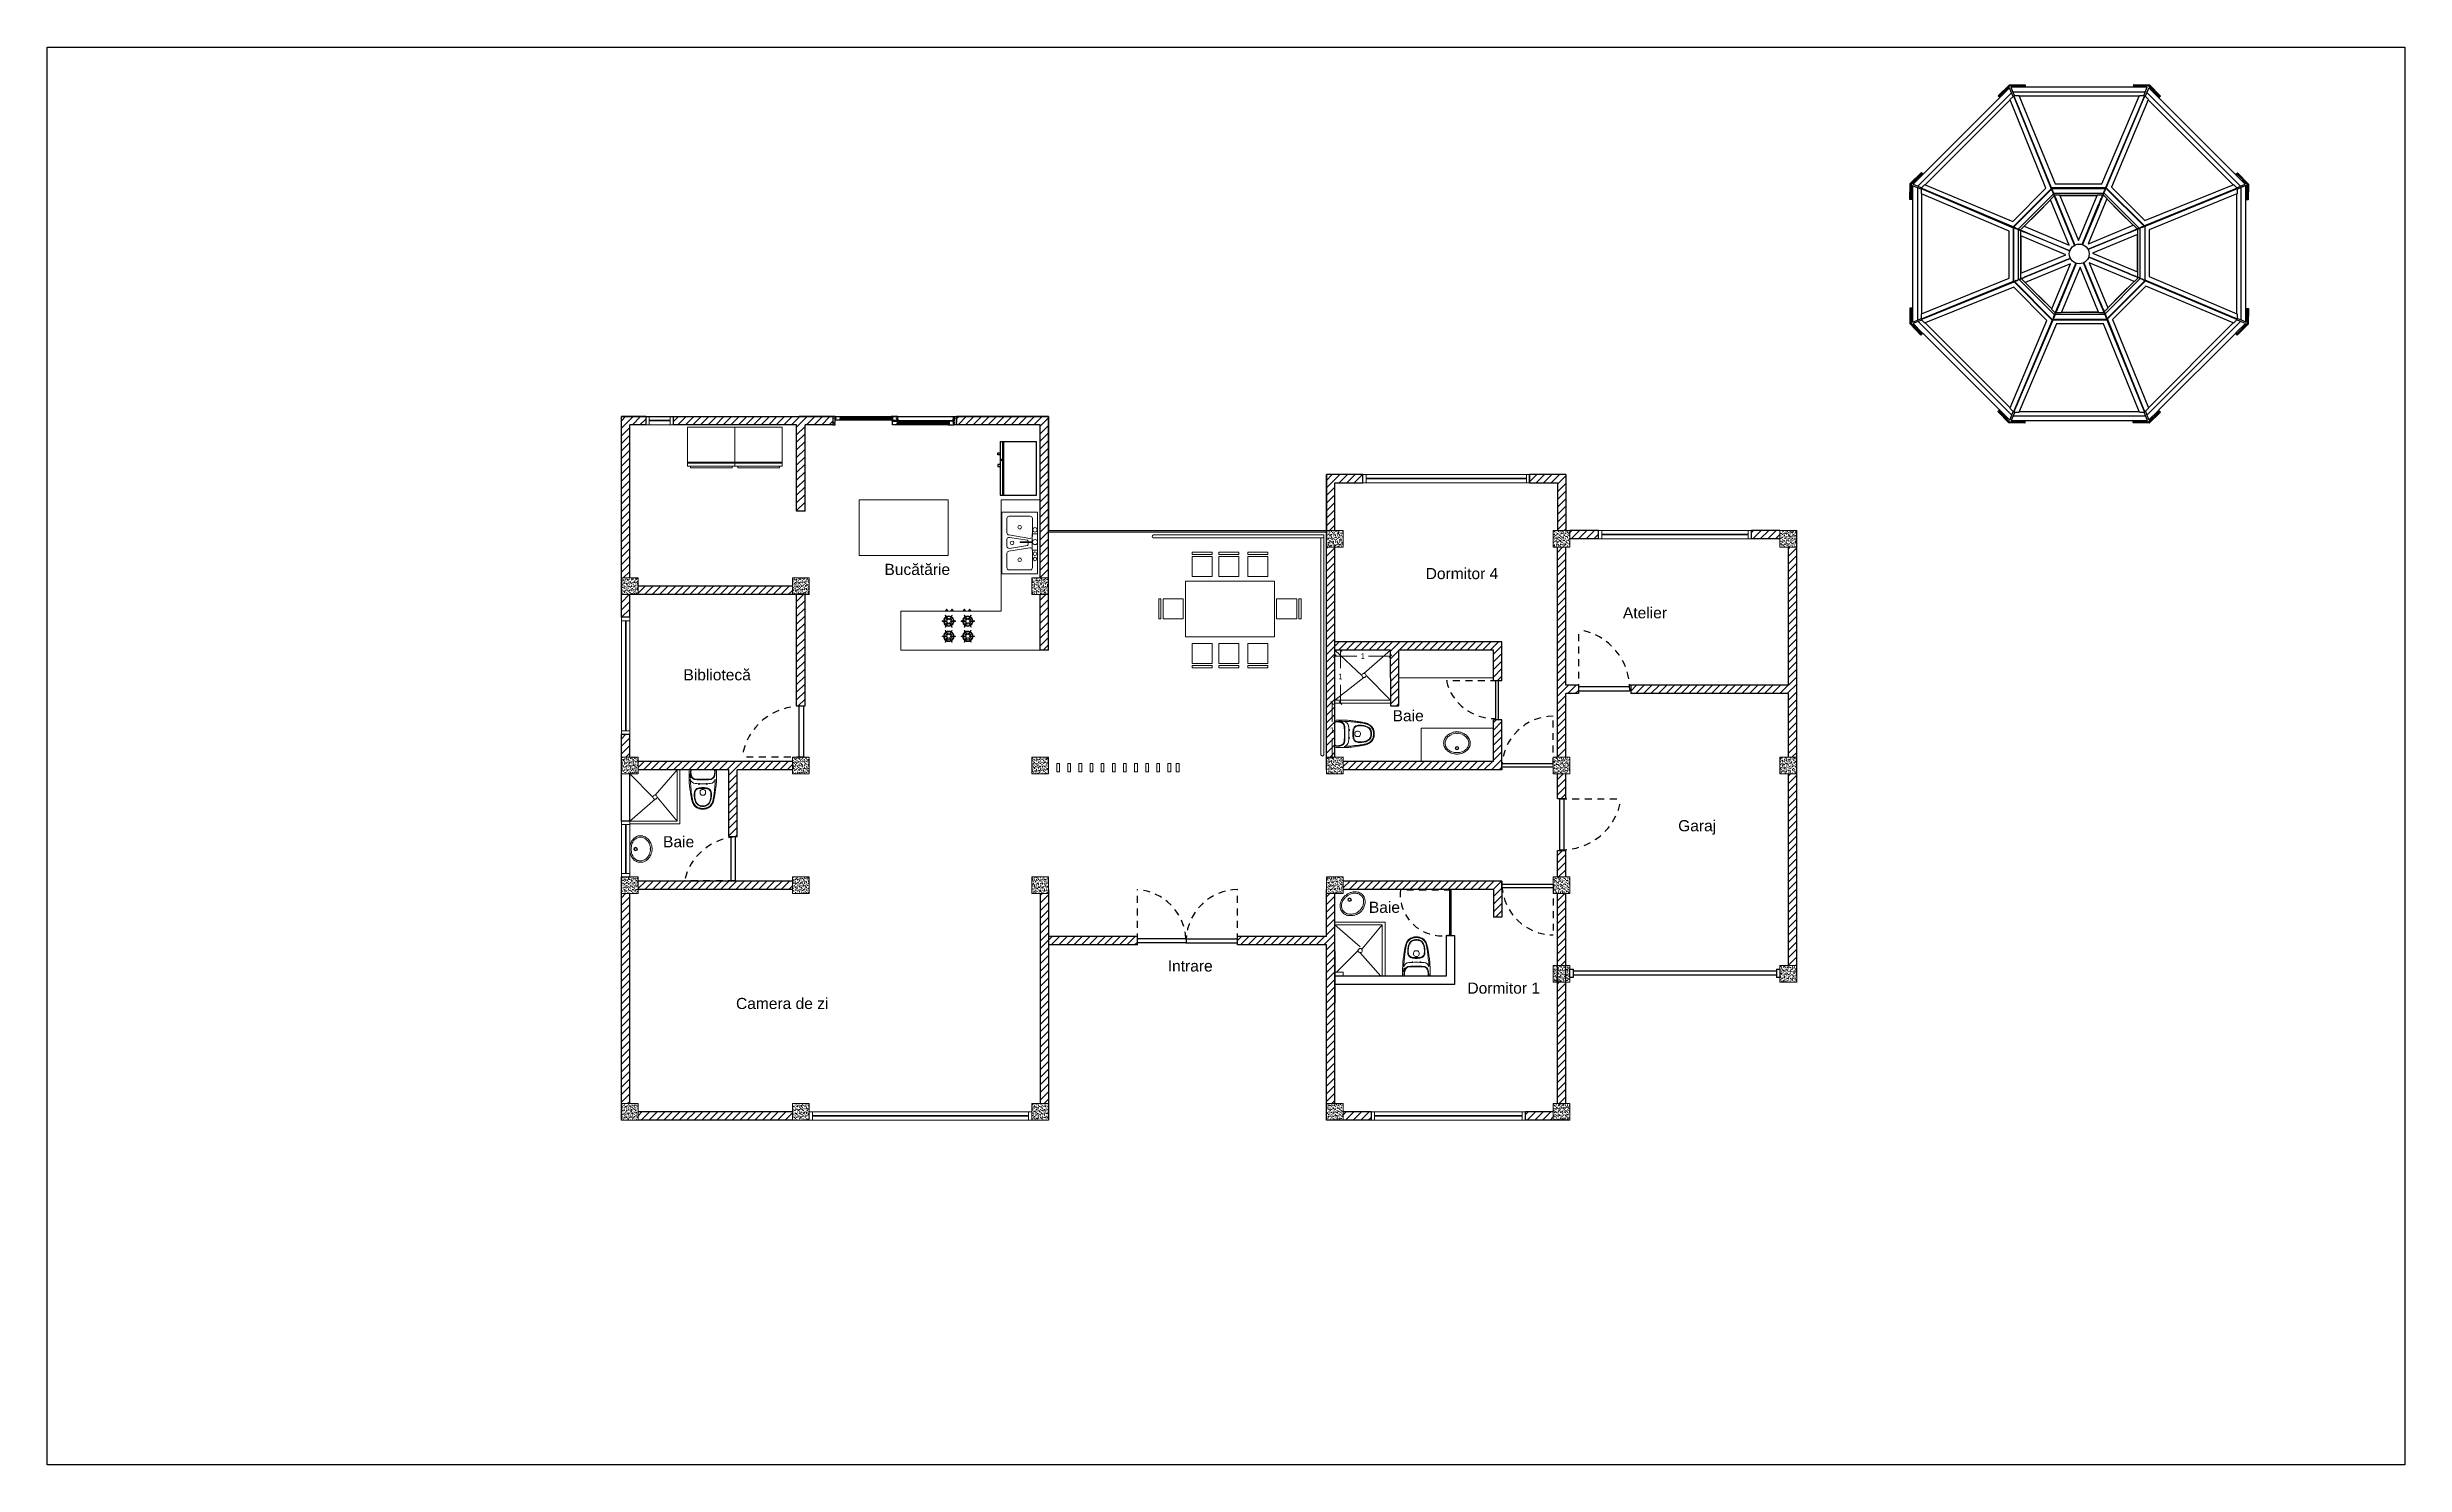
# Model space of a CAD drawing. Header units: metres. Extents: x 12.9 to 55.3, y 2.1 to 27.6.
import ezdxf

# ---------------------------------------------------------------- set-up
doc = ezdxf.new("R2010")
doc.units = ezdxf.units.M
doc.header["$MEASUREMENT"] = 0
doc.linetypes.add('HIDDEN2', pattern=[0.1875, 0.125, -0.0625])
for name, color, linetype, lineweight in [('A-PUERTAS-VENT', 184, 'Continuous', 13), ('ACCESORI', 252, 'Continuous', 9), ('baranda', 250, 'Continuous', 9), ('columna', 12, 'Continuous', 20), ('cotas', 250, 'Continuous', 13), ('escalera', 251, 'Continuous', 9), ('MESON', 251, 'Continuous', 13), ('MUEBLE', 252, 'Continuous', 15), ('muebles', 252, 'Continuous', 5), ('muro', 250, 'Continuous', 30), ('PUERTAS Y VENTANAS', 16, 'Continuous', 13), ('ROTURA', 9, 'Continuous', 15), ('SANITARIOS', 160, 'Continuous', 13)]:
    doc.layers.add(name, color=color, linetype=linetype, lineweight=lineweight)
doc.styles.add('S', font='stylu.ttf')
doc.styles.get("Standard").update_dxf_attribs({"font": 'arial.ttf'})
doc.dimstyles.new('EGY', dxfattribs={"dimtxt": 0.1, "dimasz": 0.05, "dimexe": 1.25, "dimexo": 0.625, "dimgap": 0.1, "dimtad": 0, "dimtih": 1, "dimtoh": 1, "dimdec": 1, "dimtxsty": 'S', "dimblk": 'OBLIQUE', "dimcen": 0.3, "dimse1": 1, "dimse2": 1, "dimclrd": 143, "dimclre": 191, "dimclrt": 250, "dimadec": 0, "dimazin": 0, "dimtfac": 1, "dimtdec": 1, "dimtmove": 0, "dimatfit": 3, "dimldrblk": 'DOT', "dimfxl": 1.25, "dimlwd": 5, "dimlwe": 5, "dimarcsym": 0})

msp = doc.modelspace()

# ---------------------------------------------------------------- texts
at = {"char_height": 0.2, "attachment_point": 1}
for s, insert in [('{\\fArial|b0|i0|c238|p34;Bucătărie}', (27.926, 18.311)), ('{\\fArial|b0|i0|c238|p34;Dormitor 4}', (37.654, 18.236)), ('{\\fArial|b0|i0|c238|p34;Atelier}', (41.199, 17.531)), ('{\\fArial|b0|i0|c238|p34;Bibliotecă}', (24.313, 16.416)), ('{\\fArial|b0|i0|c238|p34;Baie}', (37.06, 15.68)), ('{\\fArial|b0|i0|c238|p34;Garaj}', (42.192, 13.703)), ('{\\fArial|b0|i0|c238|p34;Baie}', (23.947, 13.415)), ('{\\fArial|b0|i0|c238|p34;Baie}', (36.633, 12.237)), ('{\\fArial|b0|i0|c238|p34;Intrare}', (33.018, 11.183)), ('{\\fArial|b0|i0|c238|p34;Dormitor 1}', (38.404, 10.784)), ('{\\fArial|b0|i0|c238|p34;Camera de zi}', (25.258, 10.508))]:
    msp.add_mtext_dynamic_manual_height_columns(s, width=1.74581, gutter_width=1, heights=[0], dxfattribs=dict(at, insert=insert))

# ---------------------------------------------------------------- blocks, each defined once
blk = doc.blocks.new('columna')
at = {"layer": 'columna', "true_color": 0x939598}
h = blk.add_hatch(dxfattribs=at)
h.set_pattern_fill('AR-SAND', color=252, scale=0.001)
h.set_pattern_definition([(37.5, (-1113459.330694, -691172.429485), (-0.001600031296, 0.0489413237329), [0, -0.038608, 0, -0.04318, 0, -0.041275]), (7.5, (-1113459.330694, -691172.429485), (0.0449523283138, 0.0716825100568), [0, -0.020828, 0, -0.034798, 0, -0.013335]), (327.5, (-1113459.361936, -691172.429485), (0.0790992370241, 0.0001437184679), [0, -0.0127, 0, -0.04572, 0, -0.05969]), (317.5, (-1113459.361936, -691172.429485), (0.0763556452472, 0.0222929323257), [0, -0.00635, 0, -0.029972, 0, -0.03429])])
h.paths.add_polyline_path([(0, 0), (0, 0.3), (-0.3, 0.3), (-0.3, 0)])
at = {"layer": 'columna'}
blk.add_lwpolyline([(-0.3, 0.3), (0, 0.3), (0, 0), (-0.3, 0), (-0.3, 0.3)], dxfattribs=at)
blk = doc.blocks.new('*U12')
at = {"layer": 'PUERTAS Y VENTANAS', "color": 174}
for p, q in [((3.409, 0.15), (0.657, 0.15)), ((0.657, 0.15), (0.657, 0)), ((0.657, 0), (3.409, 0)), ((0.717, 0.15), (0.717, 0)), ((0.717, 0.075), (3.349, 0.075)), ((0.717, 0.065), (3.349, 0.065)), ((3.349, 0), (3.349, 0.15)), ((3.409, 0), (3.409, 0.15))]:
    blk.add_line(p, q, dxfattribs=at)
blk = doc.blocks.new('*U11')
at = {"layer": 'PUERTAS Y VENTANAS', "color": 174}
for p, q in [((1.157, 0.15), (0.657, 0.15)), ((0.657, 0.15), (0.657, 0)), ((0.657, 0), (1.157, 0)), ((0.717, 0.15), (0.717, 0)), ((0.717, 0.075), (1.097, 0.075)), ((0.717, 0.065), (1.097, 0.065)), ((1.097, 0), (1.097, 0.15)), ((1.157, 0), (1.157, 0.15))]:
    blk.add_line(p, q, dxfattribs=at)
blk = doc.blocks.new('*U15')
at = {"layer": 'PUERTAS Y VENTANAS', "color": 174}
for p, q in [((4.657, 0.15), (0.657, 0.15)), ((0.657, 0.15), (0.657, 0)), ((0.657, 0), (4.657, 0)), ((0.717, 0.15), (0.717, 0)), ((0.717, 0.075), (4.597, 0.075)), ((0.717, 0.065), (4.597, 0.065)), ((4.597, 0), (4.597, 0.15)), ((4.657, 0), (4.657, 0.15))]:
    blk.add_line(p, q, dxfattribs=at)
blk = doc.blocks.new('*U14')
at = {"layer": 'PUERTAS Y VENTANAS', "color": 174}
for p, q in [((3.432, 0.15), (0.657, 0.15)), ((0.657, 0.15), (0.657, 0)), ((0.657, 0), (3.432, 0)), ((0.717, 0.15), (0.717, 0)), ((0.717, 0.075), (3.372, 0.075)), ((0.717, 0.065), (3.372, 0.065)), ((3.372, 0), (3.372, 0.15)), ((3.432, 0), (3.432, 0.15))]:
    blk.add_line(p, q, dxfattribs=at)
blk = doc.blocks.new('*U8')
at = {"layer": 'PUERTAS Y VENTANAS', "color": 174}
for p, q in [((3.757, 0.15), (1.657, 0.15)), ((1.657, 0.15), (1.657, 0)), ((1.657, 0), (3.757, 0)), ((1.717, 0.15), (1.717, 0)), ((1.717, 0.075), (3.697, 0.075)), ((1.717, 0.065), (3.697, 0.065)), ((3.697, 0), (3.697, 0.15)), ((3.757, 0), (3.757, 0.15))]:
    blk.add_line(p, q, dxfattribs=at)
blk = doc.blocks.new('*U7')
at = {"layer": 'PUERTAS Y VENTANAS', "color": 174}
for p, q in [((2.657, 0.15), (1.657, 0.15)), ((1.657, 0.15), (1.657, 0)), ((1.657, 0), (2.657, 0)), ((1.717, 0.15), (1.717, 0)), ((1.717, 0.075), (2.597, 0.075)), ((1.717, 0.065), (2.597, 0.065)), ((2.597, 0), (2.597, 0.15)), ((2.657, 0), (2.657, 0.15))]:
    blk.add_line(p, q, dxfattribs=at)
blk = doc.blocks.new('Fenton Casing')
blk.add_lwpolyline([(1, 0), (33, 0), (34, 1), (34, 18), (30, 18), (30, 37), (34, 37), (34, 90), (24, 90), (24, 96), (34, 96), (34, 118), (33, 120), (1, 120), (0, 118), (0, 96), (10, 96), (10, 90), (0, 90), (0, 37), (4, 37), (4, 18), (0, 18), (0, 1)], close=True)
blk = doc.blocks.new('Fenton Door Jamb03')
blk.add_lwpolyline([(84, 1), (86, 9), (86, 10), (86, 11), (68, 11), (68, 52), (67, 54), (1, 54), (0, 52), (0, 47), (6, 47), (6, 44), (0, 44), (0, 30), (10, 30), (10, 24), (0, 24), (0, 10), (6, 10), (6, 7), (0, 7), (0, 1), (1, 0), (82, 0)], close=True)
blk = doc.blocks.new('Fenton Bead')
at = {"color": 7}
blk.add_lwpolyline([(2, 12, -0.341999), (0, 11), (0, 11), (0, 1), (1, 0), (18, 0), (18, 0), (15, 13, 0.339454), (13, 14), (4, 14, 0.341999)], format="xyb", close=True, dxfattribs=at)
blk = doc.blocks.new('Fenton Door Jamb02')
blk.add_lwpolyline([(0, 1), (1, 0), (82, 0), (84, 1), (86, 9), (86, 10), (86, 11), (68, 11), (68, 52), (67, 54), (1, 54), (0, 52), (0, 1)], close=True)
blk = doc.blocks.new('Fenton Door Jamb01')
blk.add_lwpolyline([(3, 21), (3, 19), (0, 19), (0, 10), (6, 10), (6, 7), (0, 7), (0, 1), (1, 0), (82, 0), (84, 1), (86, 9), (86, 10), (86, 11), (68, 11), (68, 52), (67, 54), (1, 54), (0, 52), (0, 47), (6, 47), (6, 44), (0, 44), (0, 35), (3, 35), (3, 33), (12, 33), (12, 21)], close=True)
blk = doc.blocks.new('Fenton Seal')
for p, q in [((0, 6), (-3, 6)), ((-3, 6), (-3, 0)), ((-3, 0), (0, 0)), ((8, 29), (0, 29)), ((0, 29), (0, 6)), ((0, 0), (0, -32)), ((15, -32), (11, 26)), ((0, -32), (15, -32))]:
    blk.add_line(p, q)
blk.add_arc((8, 26), 3, 4.2891, 90.0015)
blk = doc.blocks.new('puerta corrediza')
at = {"color": 161}
for p, q in [((0.067, -0.876), (0.067, -0.125)), ((0.084, -0.111), (0.109, -0.116)), ((0.109, -0.111), (0.084, -0.116)), ((0.086, -0.116), (0.107, -0.122)), ((0.107, -0.116), (0.086, -0.122)), ((0.123, -0.125), (0.123, -0.875)), ((-0.001, -1.725), (-0.001, -0.973)), ((0.016, -0.96), (0.041, -0.965)), ((0.041, -0.96), (0.016, -0.965)), ((0.018, -0.965), (0.039, -0.971)), ((0.039, -0.965), (0.018, -0.971)), ((0.055, -0.974), (0.055, -1.724)), ((0.06, -1.799), (0.06, -0.975))]:
    blk.add_line(p, q, dxfattribs=at)
at = {"color": 9}
for p, q in [((0.084, -0.89), (0.109, -0.885)), ((0.109, -0.89), (0.084, -0.885)), ((0.086, -0.885), (0.107, -0.878)), ((0.107, -0.885), (0.086, -0.878)), ((0.016, -1.738), (0.041, -1.733)), ((0.041, -1.738), (0.016, -1.733)), ((0.018, -1.733), (0.039, -1.727)), ((0.039, -1.733), (0.018, -1.727))]:
    blk.add_line(p, q, dxfattribs=at)
for points in [[(0.082, -0.129), (0.082, -0.117), (0.081, -0.117), (0.081, -0.129)], [(0.112, -0.129), (0.112, -0.117), (0.111, -0.117), (0.111, -0.129)], [(0.014, -0.978), (0.014, -0.965), (0.013, -0.965), (0.013, -0.978)], [(0.082, -0.872), (0.082, -0.884), (0.081, -0.884), (0.081, -0.872)], [(0.084, -0.89), (0.084, -0.885), (0.109, -0.885), (0.109, -0.89)], [(0.086, -0.885), (0.086, -0.878), (0.107, -0.878), (0.107, -0.885)], [(0.112, -0.872), (0.112, -0.884), (0.111, -0.884), (0.111, -0.872)], [(0.014, -1.72), (0.014, -1.733), (0.013, -1.733), (0.013, -1.72)], [(0.016, -1.738), (0.016, -1.733), (0.041, -1.733), (0.041, -1.738)], [(0.018, -1.727), (0.018, -1.722), (0.039, -1.722), (0.039, -1.727)], [(0.018, -1.733), (0.018, -1.727), (0.039, -1.727), (0.039, -1.733)], [(0.044, -1.72), (0.044, -1.733), (0.043, -1.733), (0.043, -1.72)]]:
    blk.add_lwpolyline(points, close=True)
at = {"color": 161}
for points in [[(0.086, -0.116), (0.086, -0.885), (0.082, -0.885), (0.082, -0.116)], [(0.084, -0.111), (0.084, -0.116), (0.109, -0.116), (0.109, -0.111)], [(0.086, -0.116), (0.086, -0.122), (0.107, -0.122), (0.107, -0.116)], [(0.086, -0.122), (0.086, -0.127), (0.107, -0.127), (0.107, -0.122)], [(0.107, -0.116), (0.107, -0.885), (0.111, -0.885), (0.111, -0.116)], [(0.018, -0.965), (0.018, -1.733), (0.014, -1.733), (0.014, -0.965)], [(0.016, -0.96), (0.016, -0.965), (0.041, -0.965), (0.041, -0.96)], [(0.018, -0.965), (0.018, -0.971), (0.039, -0.971), (0.039, -0.965)], [(0.018, -0.971), (0.018, -0.976), (0.039, -0.976), (0.039, -0.971)], [(0.039, -0.965), (0.039, -1.733), (0.043, -1.733), (0.043, -0.965)], [(0.044, -0.978), (0.044, -0.965), (0.043, -0.965), (0.043, -0.978)], [(0.086, -0.878), (0.086, -0.873), (0.107, -0.873), (0.107, -0.878)]]:
    blk.add_lwpolyline(points, close=True, dxfattribs=at)
at = {"color": 253, "yscale": 0.001027380845810209, "zscale": 0.001027380845810209}
for name, p, xscale, rotation in [('Fenton Casing', (0, 0), 0.001027380845810209, 270), ('Fenton Bead', (0.081, -0.111), -0.001027380845810209, 90), ('Fenton Door Jamb03', (0.123, -0.041), -0.001027380845810209, 90), ('Fenton Bead', (0.013, -0.96), -0.001027380845810209, 90), ('Fenton Door Jamb02', (0.055, -0.89), -0.001027380845810209, 90), ('Fenton Seal', (0.092, -0.96), 0.001027380845810209, 270), ('Fenton Bead', (0.081, -0.89), 0.001027380845810209, 89.99999999999999), ('Fenton Door Jamb03', (0.123, -0.96), 0.001027380845810209, 89.99999999999999), ('Fenton Door Jamb01', (0.055, -1.808), 0.001027380845810209, 89.99999999999999), ('Fenton Casing', (0, -1.849), -0.001027380845810209, 270), ('Fenton Seal', (0.092, -1.814), -0.001027380845810209, 270)]:
    blk.add_blockref(name, p, dxfattribs=dict(at, xscale=xscale, rotation=rotation))
at = {"xscale": 0.001027380845810209, "yscale": 0.001027380845810209, "zscale": 0.001027380845810209, "rotation": 89.99999999999999}
blk.add_blockref('Fenton Bead', (0.013, -1.738), dxfattribs=at)
blk = doc.blocks.new('*U23')
at = {"layer": 'PUERTAS Y VENTANAS', "color": 174}
for p, q in [((3.657, 0.15), (0.657, 0.15)), ((0.657, 0.15), (0.657, 0)), ((0.657, 0), (3.657, 0)), ((0.717, 0.15), (0.717, 0)), ((0.717, 0.075), (3.597, 0.075)), ((0.717, 0.065), (3.597, 0.065)), ((3.597, 0), (3.597, 0.15)), ((3.657, 0), (3.657, 0.15))]:
    blk.add_line(p, q, dxfattribs=at)
blk = doc.blocks.new('ME-12')
at = {"color": 251, "lineweight": 5}
for p, q in [((0.972, 0.479), (1.422, 0.479)), ((0.972, 0.029), (0.972, 0.479)), ((1.422, 0.029), (0.972, 0.029)), ((1.422, 0.479), (1.422, 0.029)), ((-0.928, -0.921), (-0.928, -0.471)), ((-0.928, -0.471), (-0.478, -0.471)), ((-0.478, -0.471), (-0.478, -0.921)), ((-0.278, -0.921), (-0.278, -0.471)), ((-0.278, -0.471), (0.172, -0.471)), ((0.172, -0.471), (0.172, -0.921)), ((0.322, -0.921), (0.322, -0.471)), ((0.322, -0.471), (0.772, -0.471)), ((0.772, -0.471), (0.772, -0.921)), ((-0.478, -0.921), (-0.928, -0.921)), ((0.172, -0.921), (-0.278, -0.921)), ((0.772, -0.921), (0.322, -0.921))]:
    blk.add_line(p, q, dxfattribs=at)
at = {"color": 24, "lineweight": 5}
for p, q in [((1.472, 0.479), (1.522, 0.479)), ((1.472, 0.029), (1.472, 0.479)), ((1.522, 0.029), (1.472, 0.029)), ((1.522, 0.479), (1.522, 0.029)), ((-0.928, -1.021), (-0.928, -0.971)), ((-0.928, -0.971), (-0.478, -0.971)), ((-0.478, -1.021), (-0.928, -1.021)), ((-0.478, -0.971), (-0.478, -1.021)), ((-0.278, -1.021), (-0.278, -0.971)), ((-0.278, -0.971), (0.172, -0.971)), ((0.172, -1.021), (-0.278, -1.021)), ((0.172, -0.971), (0.172, -1.021)), ((0.322, -1.021), (0.322, -0.971)), ((0.322, -0.971), (0.772, -0.971)), ((0.772, -1.021), (0.322, -1.021)), ((0.772, -0.971), (0.772, -1.021))]:
    blk.add_line(p, q, dxfattribs=at)
at = {"layer": 'MUEBLE', "color": 24, "lineweight": 5}
for p, q in [((-0.478, 1.579), (-0.928, 1.579)), ((-0.928, 1.579), (-0.928, 1.529)), ((-0.928, 1.529), (-0.478, 1.529)), ((-0.478, 1.529), (-0.478, 1.579)), ((-0.278, 1.579), (-0.278, 1.529)), ((0.172, 1.579), (-0.278, 1.579)), ((-0.278, 1.529), (0.172, 1.529)), ((0.172, 1.529), (0.172, 1.579)), ((0.772, 1.579), (0.322, 1.579)), ((0.322, 1.579), (0.322, 1.529)), ((0.322, 1.529), (0.772, 1.529)), ((0.772, 1.529), (0.772, 1.579)), ((-1.678, 0.479), (-1.678, 0.029)), ((-1.628, 0.479), (-1.678, 0.479)), ((-1.678, 0.029), (-1.628, 0.029)), ((-1.628, 0.029), (-1.628, 0.479))]:
    blk.add_line(p, q, dxfattribs=at)
at = {"layer": 'MUEBLE', "color": 251, "lineweight": 5}
for p, q in [((-0.478, 1.479), (-0.928, 1.479)), ((-0.928, 1.479), (-0.928, 1.029)), ((-0.478, 1.029), (-0.478, 1.479)), ((-0.278, 1.479), (-0.278, 1.029)), ((0.172, 1.479), (-0.278, 1.479)), ((0.172, 1.029), (0.172, 1.479)), ((0.772, 1.479), (0.322, 1.479)), ((0.322, 1.479), (0.322, 1.029)), ((0.772, 1.029), (0.772, 1.479)), ((-0.928, 1.029), (-0.478, 1.029)), ((-0.278, 1.029), (0.172, 1.029)), ((0.322, 1.029), (0.772, 1.029)), ((-1.578, 0.479), (-1.578, 0.029)), ((-1.128, 0.479), (-1.578, 0.479)), ((-1.578, 0.029), (-1.128, 0.029)), ((-1.128, 0.029), (-1.128, 0.479))]:
    blk.add_line(p, q, dxfattribs=at)
at = {"layer": 'MUEBLE', "color": 131, "true_color": 0xb8ffff}
for p, q in [((0.922, 0.879), (-1.078, 0.879)), ((-1.078, 0.879), (-1.078, -0.371)), ((0.922, -0.371), (0.922, 0.879)), ((-1.078, -0.371), (0.922, -0.371))]:
    blk.add_line(p, q, dxfattribs=at)
blk = doc.blocks.new('C12')
for p, q in [((-0.7013, -0.8734), (-0.7013, -0.0048)), ((0.5813, -0.0048), (-0.7013, -0.0048)), ((0.5813, -0.8734), (0.5813, -0.0048)), ((-0.7013, -0.7942), (0.5813, -0.7942)), ((-0.7013, -0.8208), (0.5813, -0.8208)), ((-0.2794, -0.8734), (-0.2794, -0.8208)), ((-0.2549, -0.8734), (-0.2549, -0.8208)), ((-0.7013, -0.8734), (0.5813, -0.8734)), ((-0.4266, -0.9363), (-0.4266, -0.8713)), ((-0.3802, -0.8713), (-0.3802, -0.9363)), ((-0.1512, -0.8713), (-0.1512, -0.9363)), ((-0.1048, -0.9363), (-0.1048, -0.8713)), ((-0.3802, -0.9363), (-0.4266, -0.9363)), ((-0.1512, -0.9363), (-0.1048, -0.9363))]:
    blk.add_line(p, q)
blk = doc.blocks.new('62438789')
at = {"xscale": 10, "zscale": 10}
blk.add_blockref('C12', (0.933, -0.007), dxfattribs=at)
blk = doc.blocks.new('5P-MINBELL')
at = {"layer": 'SANITARIOS'}
for radius in [0.0325, 0.0225]:
    blk.add_circle((0, -0.215), radius, dxfattribs=at)
for centre, radius, start, end in [((-0.052, -0.305), 0.187, 167.2546, 192.7454), ((-0.074, -0.298), 0.164, 153.3415, 167.8113), ((-0.056, -0.299), 0.184, 194.7923, 207.6591), ((-0.066, -0.304), 0.173, 126.1554, 152.9316), ((-0.034, -0.286), 0.21, 207.921, 229.8096), ((-0.059, -0.304), 0.154, 166.5302, 194.237), ((-0.071, -0.299), 0.141, 152.5214, 167.5433), ((-0.055, -0.299), 0.159, 195.3886, 208.6248), ((-0.064, -0.304), 0.149, 124.3917, 152.0667), ((-0.035, -0.285), 0.183, 209.6761, 231.9689), ((-0.02, -0.356), 0.243, 109.7709, 127.5913), ((-0.022, -0.355), 0.216, 108.3184, 125.9865), ((-0.015, -0.37), 0.257, 97.9868, 109.8217), ((-0.016, -0.371), 0.233, 96.9291, 108.3722), ((0.004, -0.403), 0.294, 94.1587, 100.8389), ((0.005, -0.411), 0.276, 94.0281, 100.2068), ((0, -0.705), 0.595, 88.3596, 91.6404), ((0, -0.889), 0.753, 88.8753, 91.1247), ((-0.005, -0.411), 0.276, 79.7932, 85.9719), ((-0.004, -0.403), 0.294, 79.1611, 85.8413), ((0.016, -0.371), 0.233, 71.6278, 83.0709), ((0.015, -0.37), 0.257, 70.1783, 82.0132), ((0.022, -0.355), 0.216, 54.0135, 71.6816), ((0.02, -0.356), 0.243, 52.4087, 70.2291), ((0.035, -0.285), 0.183, 308.0311, 330.3239), ((0.064, -0.304), 0.149, 27.9333, 55.6083), ((0.066, -0.304), 0.173, 27.0684, 53.8446), ((0.034, -0.286), 0.21, 310.1904, 332.079), ((0.055, -0.299), 0.159, 331.3752, 344.6114), ((0.071, -0.299), 0.141, 12.4567, 27.4786), ((0.059, -0.304), 0.154, 345.763, 13.4698), ((0.056, -0.299), 0.184, 332.3409, 345.2077), ((0.074, -0.298), 0.164, 12.1887, 26.6585), ((0.052, -0.305), 0.187, 347.2546, 12.7454), ((0.024, -0.214), 0.302, 230.2923, 244.6657), ((-0.005, -0.258), 0.223, 230.0297, 247.0803), ((0.056, -0.086), 0.433, 248.0352, 255.2795), ((0.139, 0.137), 0.644, 248.9638, 253.2006), ((0, -0.305), 0.207, 255, 265), ((0.013, -0.203), 0.283, 257.7277, 264.0888), ((0, -0.305), 0.207, 265, 275), ((0, -0.305), 0.18, 265, 275), ((-0.013, -0.203), 0.283, 275.9112, 282.2723), ((0, -0.305), 0.207, 275, 285), ((-0.139, 0.137), 0.644, 286.7994, 291.0362), ((-0.056, -0.086), 0.433, 284.7205, 291.9648), ((0.005, -0.258), 0.223, 292.9197, 309.9703), ((-0.024, -0.214), 0.302, 295.3343, 309.7077)]:
    blk.add_arc(centre, radius, start, end, dxfattribs=at)
blk.add_ellipse((0, -0.48), major_axis=(0.011, 0), ratio=0.272727, dxfattribs=at)
blk = doc.blocks.new('ONEPIECE-PLAN')
for p, q in [((-0.037, 0.24), (-0.167, 0.24)), ((-0.108, 0.211), (-0.167, 0.211)), ((-0.017, 0.22), (-0.017, -0.006)), ((-0.037, -0.252), (-0.167, -0.252)), ((-0.017, -0.006), (-0.017, -0.232))]:
    blk.add_line(p, q)
for points in [[(-0.476, 0.004, 0.007027), (-0.476, -0.006, 0.007027), (-0.476, -0.016, 0.007027)], [(-0.374, -0.018, 0.008513), (-0.374, -0.006, 0.008513), (-0.374, 0.006)], [(-0.086, 0.215, 0.08544), (-0.155, 0.194, 0.239157), (-0.194, 0.127, 0.016156), (-0.198, -0.006)], [(-0.085, 0.205, 0.085204), (-0.15, 0.185, 0.237532), (-0.184, 0.127, 0.016156), (-0.188, -0.006, 0.016156)], [(-0.017, 0.189, 0.302605), (-0.039, 0.217, 0.077585), (-0.086, 0.215, 0.004437)], [(-0.086, -0.227, -0.08544), (-0.155, -0.206, -0.239157), (-0.194, -0.139, -0.016156), (-0.198, -0.006)], [(-0.085, -0.217, -0.085204), (-0.15, -0.197, -0.237532), (-0.184, -0.139, -0.016156), (-0.188, -0.006, -0.016156)], [(-0.017, -0.201, -0.302605), (-0.039, -0.229, -0.077585), (-0.086, -0.227, -0.004437)]]:
    blk.add_lwpolyline(points, format="xyb")
for centre in [(-0.271, 0.064), (-0.271, -0.077)]:
    blk.add_circle(centre, 0.008)
for centre, radius, start, end in [((-0.474, -0.002), 0.251, 165.8828, 180.8544), ((-0.528, 0.001), 0.198, 150.4009, 163.0508), ((-0.475, -0.006), 0.237, 165, 180), ((-0.479, -0.017), 0.236, 152.2154, 162.2389), ((-0.559, 0.021), 0.161, 135.679, 151.0695), ((-0.557, 0.02), 0.149, 135.1422, 150.8443), ((-0.503, -0.001), 0.174, 170, 181.78), ((-0.569, 0.014), 0.106, 172.0002, 172.1217), ((-0.52, -0.035), 0.229, 111.5216, 132.5463), ((-0.567, 0.011), 0.109, 142.542, 170.5935), ((-0.503, -0.001), 0.162, 170, 181.78), ((-0.561, 0.024), 0.145, 119.1413, 135.1607), ((-0.551, 0.01), 0.113, 154.231, 171.1833), ((-0.557, 0.014), 0.116, 121.2788, 146.8803), ((-0.524, -0.016), 0.149, 131.1281, 150.0619), ((-0.537, -0.001), 0.178, 103.2258, 121.8939), ((-0.576, 0.049), 0.066, 118.2701, 133.632), ((-0.523, -0.032), 0.173, 111.9255, 122.8451), ((-0.541, 0.008), 0.119, 109.4747, 123.9979), ((-0.496, -0.097), 0.296, 103.75, 111.3743), ((-0.496, -0.092), 0.238, 94.82, 112.6953), ((-0.492, -0.114), 0.251, 100.7823, 110.7657), ((-0.441, -0.307), 0.499, 101.7572, 105.8923), ((-0.046, -1.953), 2.206, 102.6781, 103.6539), ((-0.85, 2.015), 1.86, 279.5063, 281.0999), ((-0.467, -0.252), 0.391, 93.0039, 100.5079), ((0.161, -3.345), 3.61, 100.4511, 101.0365), ((-0.466, -0.206), 0.355, 85.3253, 97.9974), ((-0.68, 1.492), 1.3, 278.2257, 279.8978), ((-0.069, -2.643), 2.865, 96.6243, 98.5025), ((-0.476, -0.29), 0.429, 83.8052, 91.5943), ((-0.436, 0.003), 0.04, 91.8039, 178.3897), ((-0.185, -1.502), 1.735, 97.6305, 98.992), ((-0.443, 0.04), 0.108, 62.7519, 87.1828), ((-0.425, -0.343), 0.386, 87.8863, 91.8039), ((-0.442, 0.041), 0.0958, 46.996, 82.4542), ((3.228, -24.576), 25.06, 98.2507, 98.3605), ((-0.412, 0.005), 0.038, 1.951, 87.8863), ((-1.092, 7.42), 7.251, 275.482, 276.4873), ((-0.429, 0.06), 0.0836, 15.6519, 64.843), ((-0.416, 0.069), 0.0581, 5.8916, 47.2235), ((-0.251, -0.397), 0.632, 98.0711, 100.6653), ((-0.433, 0.051), 0.0779, 1.418, 17.4974), ((-1.456, -0.028), 1.104, 1.12, 4.1866), ((-0.758, -0.008), 0.42, 0.3209, 12.5545), ((-1.175, 7.544), 7.363, 276.5144, 277.0493), ((-0.153, -1.94), 2.159, 90.8882, 93.1739), ((-0.153, -1.94), 2.18, 90.3681, 93.1091), ((-0.166, 0.213), 0.00279, 104.8512, 244.6989), ((-0.114, 0.017), 0.206, 88.3543, 104.8512), ((-0.109, 0.175), 0.0481, 69.9265, 88.2641), ((-0.094, 0.216), 0.0046, 344.9137, 69.9265), ((-0.057, 0.063), 0.145, 81.1997, 101.0729), ((-0.037, 0.22), 0.02, 0, 90), ((-0.038, 0.185), 0.021, 0, 81.1997), ((-0.474, -0.01), 0.251, 179.1456, 194.1172), ((-0.528, -0.013), 0.198, 196.9492, 209.5991), ((-0.475, -0.006), 0.237, 180, 195), ((-0.479, 0.005), 0.236, 197.7611, 207.7846), ((-0.559, -0.033), 0.161, 208.9305, 224.321), ((-0.557, -0.033), 0.149, 209.1557, 224.8578), ((-0.503, -0.011), 0.174, 178.22, 190), ((-0.569, -0.026), 0.106, 187.8783, 187.9998), ((-0.567, -0.023), 0.109, 189.4065, 217.458), ((-0.52, 0.023), 0.229, 227.4537, 248.4784), ((-0.503, -0.011), 0.162, 178.22, 190), ((-0.551, -0.022), 0.113, 188.8167, 205.769), ((-0.561, -0.036), 0.145, 224.8393, 240.8587), ((-0.557, -0.026), 0.116, 213.1197, 238.7212), ((-0.524, 0.004), 0.149, 209.9381, 228.8719), ((-0.537, -0.011), 0.178, 238.1061, 256.7742), ((-0.576, -0.061), 0.066, 226.368, 241.7299), ((-0.523, 0.02), 0.173, 237.1549, 248.0745), ((-0.541, -0.02), 0.119, 236.0021, 250.5253), ((-0.496, 0.085), 0.296, 248.6257, 256.25), ((-0.496, 0.08), 0.238, 247.3047, 265.18), ((-0.492, 0.102), 0.251, 249.2343, 259.2177), ((-0.441, 0.295), 0.499, 254.1077, 258.2428), ((-0.046, 1.941), 2.206, 256.3461, 257.3219), ((-0.85, -2.027), 1.86, 78.9001, 80.4937), ((-0.467, 0.24), 0.391, 259.4921, 266.9961), ((0.161, 3.333), 3.61, 258.9635, 259.5489), ((-0.466, 0.194), 0.355, 262.0026, 274.6747), ((-0.68, -1.504), 1.3, 80.1022, 81.7743), ((-0.069, 2.631), 2.865, 261.4975, 263.3757), ((-0.476, 0.278), 0.429, 268.4057, 276.1948), ((-0.436, -0.015), 0.04, 181.6103, 268.1961), ((-0.185, 1.49), 1.735, 261.008, 262.3695), ((-0.425, 0.33), 0.386, 268.1961, 272.1137), ((-0.443, -0.052), 0.108, 272.8172, 297.2481), ((-0.442, -0.053), 0.0958, 277.5458, 313.004), ((3.228, 24.564), 25.06, 261.6395, 261.7493), ((-0.412, -0.017), 0.038, 272.1137, 358.049), ((-1.092, -7.432), 7.251, 83.5127, 84.518), ((-0.429, -0.072), 0.0836, 295.157, 344.3481), ((-0.416, -0.081), 0.0581, 312.7765, 354.1084), ((-0.251, 0.385), 0.632, 259.3347, 261.9289), ((-0.433, -0.063), 0.0779, 342.5026, 358.582), ((-1.456, 0.016), 1.104, 355.8134, 358.88), ((-0.758, -0.004), 0.42, 347.4455, 359.6791), ((-1.175, -7.556), 7.363, 82.9507, 83.4856), ((-0.153, 1.928), 2.159, 266.8261, 269.1118), ((-0.153, 1.928), 2.18, 266.8909, 269.6319), ((-0.057, -0.075), 0.145, 258.9194, 278.7927), ((-0.037, -0.232), 0.02, 270, 0), ((-0.038, -0.198), 0.021, 278.7927, 359.9923)]:
    blk.add_arc(centre, radius, start, end)
at = {"layer": 'ROTURA'}
for points in [[(-0.267, 0.057, 0.007449), (-0.268, -0.006, 0.016156)], [(-0.264, 0.132, 0.007095), (-0.267, 0.071, 0.016156)], [(-0.267, -0.07, -0.007449), (-0.268, -0.006, -0.016156)], [(-0.264, -0.144, -0.007095), (-0.267, -0.083, -0.016156)]]:
    blk.add_lwpolyline(points, format="xyb", dxfattribs=at)
for centre, start, end in [((-0.164, 0.121), 102.8439, 174.0875), ((-0.164, -0.133), 185.9125, 257.1561)]:
    blk.add_arc(centre, 0.1, start, end, dxfattribs=at)
blk = doc.blocks.new('_Oblique')
at = {"color": 0, "linetype": 'ByBlock', "lineweight": -2}
blk.add_line((-0.5, -0.5), (0.5, 0.5), dxfattribs=at)
blk = doc.blocks.new('*D187')
at = {"layer": 'cotas', "color": 143, "lineweight": 5, "transparency": 16777216}
for p, q in [((35.972, 15.809), (35.972, 15.473)), ((35.972, 14.835), (35.972, 15.172))]:
    blk.add_line(p, q, dxfattribs=at)
at = {"layer": 'DEFPOINTS', "color": 0, "transparency": 16777216}
for p in [(35.972, 15.809), (36.022, 15.809), (36.172, 14.835)]:
    blk.add_point(p, dxfattribs=at)
at = {"layer": 'cotas', "color": 143, "lineweight": 5, "transparency": 16777216, "xscale": 0.05, "yscale": 0.05, "zscale": 0.05}
for p, rotation in [((35.972, 15.809), 90), ((35.972, 14.835), 270)]:
    blk.add_blockref('_Oblique', p, dxfattribs=dict(at, rotation=rotation))
at = {"layer": 'cotas', "color": 250, "transparency": 16777216, "insert": (35.972, 15.322), "char_height": 0.1, "attachment_point": 5, "style": 'S'}
blk.add_mtext('1', dxfattribs=at)
blk = doc.blocks.new('_Dot')
at = {"color": 0, "linetype": 'ByBlock', "lineweight": -2}
blk.add_line((-0.5, 0), (-1, 0), dxfattribs=at)
at = {"color": 0, "linetype": 'ByBlock', "const_width": 0.5}
blk.add_lwpolyline([(-0.25, 0, 1), (0.25, 0, 1)], format="xyb", close=True, dxfattribs=at)
blk = doc.blocks.new('*D188')
at = {"layer": 'cotas', "color": 143, "lineweight": 5, "transparency": 16777216}
for p, q in [((36.122, 16.759), (36.122, 16.434)), ((36.122, 15.809), (36.122, 16.133))]:
    blk.add_line(p, q, dxfattribs=at)
at = {"layer": 'DEFPOINTS', "color": 0, "transparency": 16777216}
for p in [(36.022, 16.759), (36.122, 16.759), (36.022, 15.809)]:
    blk.add_point(p, dxfattribs=at)
at = {"layer": 'cotas', "color": 143, "lineweight": 5, "transparency": 16777216, "xscale": 0.05, "yscale": 0.05, "zscale": 0.05}
for p, rotation in [((36.122, 16.759), 90), ((36.122, 15.809), 270)]:
    blk.add_blockref('_Oblique', p, dxfattribs=dict(at, rotation=rotation))
at = {"layer": 'cotas', "color": 250, "transparency": 16777216, "insert": (36.122, 16.284), "char_height": 0.1, "attachment_point": 5, "style": 'S'}
blk.add_mtext('1', dxfattribs=at)
blk = doc.blocks.new('*D189')
at = {"layer": 'cotas', "color": 143, "lineweight": 5, "transparency": 16777216}
for p, q in [((36.022, 16.65), (36.418, 16.65)), ((37.022, 16.65), (36.627, 16.65))]:
    blk.add_line(p, q, dxfattribs=at)
at = {"layer": 'DEFPOINTS', "color": 0, "transparency": 16777216}
for p in [(36.022, 16.759), (37.022, 16.759), (37.022, 16.65)]:
    blk.add_point(p, dxfattribs=at)
at = {"layer": 'cotas', "color": 143, "lineweight": 5, "transparency": 16777216, "xscale": 0.05, "yscale": 0.05, "zscale": 0.05, "rotation": 180}
blk.add_blockref('_Oblique', (36.022, 16.65), dxfattribs=at)
at = {"layer": 'cotas', "color": 143, "lineweight": 5, "transparency": 16777216, "xscale": 0.05, "yscale": 0.05, "zscale": 0.05}
blk.add_blockref('_Oblique', (37.022, 16.65), dxfattribs=at)
at = {"layer": 'cotas', "color": 250, "transparency": 16777216, "insert": (36.522, 16.65), "char_height": 0.1, "attachment_point": 5, "style": 'S'}
blk.add_mtext('1', dxfattribs=at)

# ---------------------------------------------------------------- dimensions: what is measured, and where the dimension line sits
at = {"layer": 'cotas'}
for base, p1, p2, angle, picture, middle in [((37.022, 16.65), (36.022, 16.759), (37.022, 16.759), 180, '*D189', (36.522, 16.65)), ((36.122067427, 16.758777569), (36.022424229, 15.808777569), (36.022424229, 16.758777569), 270, '*D188', (36.122067427, 16.283777569)), ((35.972, 15.809), (36.172, 14.835), (36.022, 15.809), 270, '*D187', (35.972, 15.322))]:
    dim = msp.add_linear_dim(base=base, p1=p1, p2=p2, angle=angle, dimstyle='EGY', dxfattribs=at)
    dim.commit()
    dim.dimension.update_dxf_attribs({"geometry": picture, "text_midpoint": middle})

# ---------------------------------------------------------------- hatches: boundary and pattern name
at = {"layer": 'ACCESORI', "true_color": 0x939598}
h = msp.add_hatch(dxfattribs=at)
h.set_pattern_fill('ANSI31', color=252, scale=0.77, angle=180)
h.paths.add_polyline_path([(23.348, 17.759), (23.198, 17.759), (23.198, 17.349), (23.348, 17.349)])
h.paths.add_polyline_path([(26.272, 17.909), (23.498, 17.909), (23.498, 17.759), (26.272, 17.759)])
h.paths.add_polyline_path([(26.498, 17.759), (26.348, 17.759), (26.348, 15.759), (26.498, 15.759)])
h.paths.add_polyline_path([(26.271, 14.759), (23.498, 14.759), (23.498, 14.609), (24.198, 14.609), (24.248, 14.609), (25.129, 14.609), (25.129, 13.409), (25.279, 13.409), (25.279, 14.609), (26.271, 14.609)])
h.paths.add_polyline_path([(23.348, 15.249), (23.198, 15.249), (23.198, 14.836), (23.348, 14.836)])
h.paths.add_polyline_path([(23.348, 20.809), (23.636, 20.809), (23.636, 20.958), (23.198, 20.958), (23.198, 18.059), (23.348, 18.059)])
h.paths.add_polyline_path([(26.998, 20.958), (24.136, 20.958), (24.136, 20.809), (26.348, 20.809), (26.348, 19.259), (26.498, 19.259), (26.498, 20.809), (26.998, 20.809)])
h.paths.add_polyline_path([(30.872, 20.958), (29.222, 20.958), (29.222, 20.809), (30.722, 20.809), (30.722, 18.059), (30.872, 18.059)])
h.paths.add_polyline_path([(30.872, 17.759), (30.722, 17.759), (30.722, 16.759), (30.872, 16.759)])
h.paths.add_polyline_path([(36.022, 19.764), (36.522, 19.764), (36.522, 19.914), (36.022, 19.914), (35.872, 19.914), (35.872, 18.909), (36.022, 18.909)])
h.paths.add_polyline_path([(40.172, 19.914), (39.522, 19.914), (39.522, 19.764), (40.022, 19.764), (40.022, 18.909), (40.172, 18.909)])
h.paths.add_polyline_path([(40.172, 18.609), (40.022, 18.609), (40.022, 14.836), (40.172, 14.836), (40.172, 15.977), (40.399, 15.977), (40.399, 16.127), (40.172, 16.127)])
h.paths.add_polyline_path([(40.759, 18.909), (40.247, 18.909), (40.247, 18.759), (40.759, 18.759)])
h.paths.add_polyline_path([(44.022, 18.909), (43.511, 18.909), (43.511, 18.759), (44.022, 18.759)])
h.paths.add_polyline_path([(44.322, 18.609), (44.172, 18.609), (44.172, 16.127), (41.339, 16.127), (41.339, 15.977), (44.172, 15.977), (44.172, 14.836), (44.322, 14.836)])
h.paths.add_polyline_path([(44.322, 14.536), (44.172, 14.536), (44.172, 11.089), (44.322, 11.089)])
h.paths.add_polyline_path([(40.172, 13.159), (40.022, 13.159), (40.022, 12.684), (40.172, 12.684)])
h.paths.add_polyline_path([(40.172, 14.536), (40.022, 14.536), (40.022, 14.093), (40.172, 14.093)])
h.paths.add_polyline_path([(39.022, 15.509), (38.872, 15.509), (38.872, 14.759), (37.572, 14.759), (36.172, 14.759), (36.172, 14.609), (39.022, 14.609)])
h.paths.add_polyline_path([(39.022, 16.909), (37.172, 16.909), (36.022, 16.909), (36.022, 16.759), (37.022, 16.759), (37.022, 16.259), (37.022, 15.759), (37.172, 15.759), (37.172, 16.759), (38.872, 16.759), (38.872, 16.259), (38.872, 16.209), (39.022, 16.209)])
h.paths.add_polyline_path([(40.172, 12.384), (40.022, 12.384), (40.022, 11.089), (40.172, 11.089)])
h.paths.add_polyline_path([(40.172, 10.789), (40.022, 10.789), (40.022, 8.609), (40.172, 8.609)])
h.paths.add_polyline_path([(39.947, 8.459), (39.447, 8.459), (39.447, 8.309), (39.947, 8.309)])
h.paths.add_polyline_path([(36.022, 12.384), (35.872, 12.384), (35.872, 11.609), (34.273, 11.609), (34.273, 11.542), (34.272, 11.459), (35.872, 11.459), (35.872, 8.609), (36.022, 8.609)])
h.paths.add_polyline_path([(36.672, 8.459), (36.172, 8.459), (36.172, 8.309), (36.672, 8.309)])
h.paths.add_polyline_path([(39.022, 12.609), (36.172, 12.609), (36.172, 12.459), (38.872, 12.459), (38.872, 11.959), (39.022, 11.959)])
h.paths.add_polyline_path([(32.472, 11.609), (30.872, 11.609), (30.872, 11.459), (32.472, 11.459)])
h.paths.add_polyline_path([(30.872, 12.384), (30.722, 12.384), (30.722, 8.609), (30.872, 8.609)])
h.paths.add_polyline_path([(26.272, 8.459), (23.498, 8.459), (23.498, 8.309), (26.272, 8.309)])
h.paths.add_polyline_path([(23.348, 12.384), (23.198, 12.384), (23.198, 8.609), (23.348, 8.609)])
h.paths.add_polyline_path([(36.022, 18.609), (35.872, 18.609), (35.872, 14.836), (36.022, 14.836)])
h.paths.add_polyline_path([(35.899, 15.207), (36.048, 15.207), (36.048, 15.438), (35.899, 15.438)], flags=9)
h = msp.add_hatch(dxfattribs=at)
h.set_pattern_fill('ANSI31', color=252, scale=0.77, angle=180)
h.paths.add_polyline_path([(26.272, 12.609), (23.498, 12.609), (23.498, 12.459), (26.272, 12.459)])

# ---------------------------------------------------------------- linework, layer by layer
for p, q in [((48.183, 26.779), (46.501, 25.097)), ((47.941, 26.726), (48.145, 26.924)), ((47.974, 26.693), (47.941, 26.726)), ((47.962, 26.726), (48.151, 26.91)), ((47.962, 26.726), (47.984, 26.704)), ((48.154, 26.902), (47.972, 26.726)), ((47.972, 26.726), (47.989, 26.709)), ((47.984, 26.704), (47.974, 26.693)), ((47.989, 26.709), (47.984, 26.704)), ((48.147, 26.866), (47.989, 26.709)), ((48.145, 26.924), (48.428, 26.92)), ((48.183, 26.779), (48.147, 26.866)), ((48.151, 26.91), (48.414, 26.906)), ((48.406, 26.899), (48.154, 26.902)), ((48.211, 26.713), (48.155, 26.657)), ((48.173, 26.879), (48.209, 26.791)), ((48.406, 26.879), (48.173, 26.879)), ((48.211, 26.713), (48.183, 26.779)), ((48.209, 26.791), (48.236, 26.725)), ((50.588, 26.791), (48.209, 26.791)), ((48.22, 26.723), (48.211, 26.713)), ((48.226, 26.717), (48.22, 26.723)), ((48.22, 26.723), (48.895, 25.053)), ((48.903, 25.068), (48.226, 26.725)), ((48.226, 26.717), (48.226, 26.725)), ((48.236, 26.725), (48.226, 26.725)), ((48.241, 26.682), (48.226, 26.717)), ((48.226, 26.717), (48.241, 26.682)), ((48.319, 26.725), (48.236, 26.725)), ((48.319, 26.725), (48.322, 26.717)), ((50.478, 26.717), (48.322, 26.717)), ((48.322, 26.717), (48.966, 25.141)), ((48.406, 26.879), (48.406, 26.899)), ((48.413, 26.879), (48.406, 26.879)), ((48.413, 26.879), (48.414, 26.906)), ((48.428, 26.879), (48.413, 26.879)), ((48.428, 26.92), (48.428, 26.879)), ((50.379, 26.879), (48.428, 26.879)), ((49.809, 25.141), (50.478, 26.717)), ((50.575, 26.725), (49.871, 25.068)), ((49.887, 25.072), (50.58, 26.723)), ((50.379, 26.879), (50.38, 26.925)), ((50.394, 26.879), (50.379, 26.879)), ((50.38, 26.925), (50.663, 26.921)), ((50.394, 26.91), (50.394, 26.879)), ((50.394, 26.91), (50.657, 26.907)), ((50.401, 26.879), (50.394, 26.879)), ((50.401, 26.903), (50.401, 26.879)), ((50.654, 26.899), (50.401, 26.903)), ((50.624, 26.879), (50.401, 26.879)), ((50.478, 26.717), (50.482, 26.725)), ((50.561, 26.725), (50.482, 26.725)), ((50.575, 26.717), (50.56, 26.682)), ((50.56, 26.682), (50.575, 26.717)), ((50.561, 26.725), (50.588, 26.791)), ((50.575, 26.725), (50.561, 26.725)), ((50.575, 26.717), (50.575, 26.725)), ((50.575, 26.717), (50.58, 26.723)), ((50.587, 26.716), (50.58, 26.723)), ((50.615, 26.782), (50.587, 26.716)), ((50.646, 26.658), (50.587, 26.716)), ((50.588, 26.791), (50.624, 26.879)), ((50.651, 26.869), (50.615, 26.782)), ((52.297, 25.1), (50.615, 26.782)), ((50.816, 26.704), (50.651, 26.869)), ((50.83, 26.718), (50.654, 26.899)), ((50.657, 26.907), (50.841, 26.718)), ((50.663, 26.921), (50.861, 26.718)), ((50.816, 26.704), (50.83, 26.718)), ((50.821, 26.699), (50.816, 26.704)), ((50.821, 26.699), (50.841, 26.718)), ((50.831, 26.689), (50.821, 26.699)), ((50.861, 26.718), (50.831, 26.689)), ((47.974, 26.693), (46.594, 25.313)), ((48.158, 26.649), (46.633, 25.124)), ((48.158, 26.649), (48.155, 26.657)), ((48.8, 25.061), (48.158, 26.649)), ((48.241, 26.682), (48.241, 26.682)), ((48.241, 26.682), (48.243, 26.674)), ((48.244, 26.675), (48.241, 26.682)), ((48.243, 26.674), (48.244, 26.675)), ((48.243, 26.674), (48.249, 26.66)), ((48.25, 26.66), (48.244, 26.675)), ((48.25, 26.66), (48.249, 26.66)), ((48.249, 26.66), (48.268, 26.613)), ((48.269, 26.613), (48.25, 26.66)), ((48.269, 26.613), (48.268, 26.613)), ((48.268, 26.613), (48.318, 26.491)), ((48.318, 26.492), (48.269, 26.613)), ((48.318, 26.491), (48.318, 26.492)), ((48.321, 26.485), (48.318, 26.492)), ((48.318, 26.491), (48.32, 26.484)), ((48.321, 26.485), (48.32, 26.484)), ((48.32, 26.484), (48.326, 26.471)), ((48.327, 26.471), (48.321, 26.485)), ((48.327, 26.471), (48.326, 26.471)), ((48.326, 26.471), (48.901, 25.047)), ((48.903, 25.06), (48.327, 26.471)), ((50.471, 26.473), (49.871, 25.06)), ((49.881, 25.066), (50.472, 26.472)), ((50.642, 26.65), (49.983, 25.079)), ((50.476, 26.486), (50.471, 26.473)), ((50.472, 26.472), (50.471, 26.473)), ((50.472, 26.472), (50.477, 26.486)), ((50.479, 26.493), (50.476, 26.486)), ((50.477, 26.486), (50.476, 26.486)), ((50.477, 26.486), (50.48, 26.492)), ((50.531, 26.614), (50.479, 26.493)), ((50.479, 26.493), (50.48, 26.492)), ((50.48, 26.492), (50.531, 26.613)), ((50.55, 26.66), (50.531, 26.614)), ((50.531, 26.613), (50.551, 26.66)), ((50.531, 26.613), (50.531, 26.614)), ((50.557, 26.675), (50.55, 26.66)), ((50.551, 26.66), (50.55, 26.66)), ((50.551, 26.66), (50.557, 26.675)), ((50.56, 26.682), (50.557, 26.675)), ((50.557, 26.675), (50.56, 26.682)), ((50.557, 26.675), (50.557, 26.675)), ((50.56, 26.682), (50.56, 26.682)), ((50.646, 26.658), (50.642, 26.65)), ((52.167, 25.125), (50.642, 26.65)), ((52.211, 25.309), (50.831, 26.689)), ((46.358, 24.862), (46.362, 25.145)), ((46.362, 25.145), (46.565, 25.343)), ((46.372, 24.876), (46.376, 25.139)), ((46.376, 25.139), (46.565, 25.323)), ((46.383, 25.136), (46.38, 24.883)), ((46.565, 25.312), (46.383, 25.136)), ((46.492, 25.07), (46.404, 25.106)), ((46.404, 25.106), (46.404, 24.883)), ((46.579, 25.298), (46.413, 25.133)), ((46.413, 25.133), (46.501, 25.097)), ((46.492, 25.07), (46.492, 22.691)), ((46.557, 25.043), (46.492, 25.07)), ((46.501, 25.097), (46.567, 25.069)), ((46.557, 25.057), (48.215, 24.353)), ((46.566, 25.057), (46.557, 25.057)), ((46.557, 25.057), (46.557, 25.043)), ((46.557, 25.043), (46.557, 24.964)), ((46.567, 25.069), (46.56, 25.062)), ((46.566, 25.057), (46.56, 25.062)), ((48.211, 24.369), (46.56, 25.062)), ((46.565, 25.343), (46.594, 25.313)), ((46.584, 25.303), (46.565, 25.323)), ((46.579, 25.298), (46.565, 25.312)), ((46.601, 25.042), (46.566, 25.057)), ((46.566, 25.057), (46.601, 25.042)), ((46.625, 25.128), (46.567, 25.069)), ((46.584, 25.303), (46.579, 25.298)), ((46.594, 25.313), (46.584, 25.303)), ((46.601, 25.042), (46.601, 25.042)), ((46.601, 25.042), (46.608, 25.039)), ((46.608, 25.039), (46.601, 25.042)), ((46.608, 25.039), (46.608, 25.039)), ((46.623, 25.033), (46.608, 25.039)), ((46.608, 25.039), (46.623, 25.032)), ((46.623, 25.033), (46.623, 25.032)), ((46.67, 25.013), (46.623, 25.033)), ((46.623, 25.032), (46.669, 25.013)), ((46.625, 25.128), (46.633, 25.124)), ((46.633, 25.124), (48.204, 24.465)), ((46.67, 25.013), (46.669, 25.013)), ((46.669, 25.013), (46.79, 24.961)), ((46.79, 24.962), (46.67, 25.013)), ((48.204, 24.465), (48.8, 25.061)), ((48.895, 25.053), (48.211, 24.369)), ((48.217, 24.363), (48.901, 25.047)), ((48.901, 25.047), (48.895, 25.053)), ((48.906, 25.033), (48.901, 25.047)), ((49.871, 25.068), (48.903, 25.068)), ((48.903, 25.06), (48.903, 25.068)), ((48.903, 25.06), (48.913, 25.036)), ((48.903, 25.06), (49.871, 25.06)), ((48.913, 25.036), (48.906, 25.033)), ((48.912, 25.02), (48.906, 25.033)), ((48.912, 25.02), (48.919, 25.023)), ((48.913, 25.018), (48.912, 25.02)), ((48.919, 25.023), (48.913, 25.036)), ((48.921, 25.018), (48.913, 25.018)), ((48.913, 25.018), (48.916, 25.011)), ((48.917, 25.011), (48.916, 25.01)), ((48.916, 25.011), (48.917, 25.011)), ((48.916, 25.01), (48.916, 25.011)), ((48.917, 25.007), (48.916, 25.01)), ((48.917, 25.011), (48.924, 25.011)), ((48.924, 25.01), (48.917, 25.007)), ((48.937, 24.96), (48.917, 25.007)), ((48.919, 25.023), (48.921, 25.018)), ((48.921, 25.018), (48.924, 25.011)), ((48.924, 25.011), (48.924, 25.01)), ((48.924, 25.01), (48.94, 24.972)), ((48.966, 25.141), (49.809, 25.141)), ((49.834, 24.972), (49.854, 25.019)), ((49.861, 25.017), (49.845, 24.979)), ((49.854, 25.019), (49.855, 25.023)), ((49.861, 25.017), (49.854, 25.019)), ((49.856, 25.022), (49.855, 25.023)), ((49.855, 25.023), (49.856, 25.023)), ((49.859, 25.03), (49.856, 25.023)), ((49.856, 25.023), (49.856, 25.022)), ((49.856, 25.022), (49.861, 25.017)), ((49.859, 25.032), (49.865, 25.046)), ((49.859, 25.032), (49.866, 25.029)), ((49.859, 25.03), (49.859, 25.032)), ((49.864, 25.025), (49.859, 25.03)), ((49.864, 25.025), (49.861, 25.017)), ((49.861, 25.017), (49.861, 25.017)), ((49.866, 25.029), (49.864, 25.025)), ((49.865, 25.046), (49.871, 25.06)), ((49.872, 25.043), (49.865, 25.046)), ((49.866, 25.029), (49.872, 25.043)), ((49.871, 25.06), (49.871, 25.068)), ((49.881, 25.066), (49.872, 25.043)), ((49.881, 25.066), (49.887, 25.072)), ((49.881, 25.066), (50.565, 24.382)), ((50.571, 24.388), (49.887, 25.072)), ((49.983, 25.079), (50.579, 24.483)), ((52.241, 25.062), (50.571, 24.388)), ((50.579, 24.483), (52.167, 25.125)), ((50.586, 24.379), (52.243, 25.057)), ((52.131, 25.014), (52.009, 24.965)), ((52.01, 24.964), (52.131, 25.014)), ((52.131, 25.014), (52.178, 25.033)), ((52.178, 25.033), (52.131, 25.014)), ((52.131, 25.014), (52.131, 25.014)), ((52.167, 25.125), (52.175, 25.128)), ((52.231, 25.072), (52.175, 25.128)), ((52.178, 25.033), (52.193, 25.039)), ((52.192, 25.039), (52.178, 25.033)), ((52.178, 25.033), (52.178, 25.033)), ((52.2, 25.042), (52.192, 25.039)), ((52.192, 25.039), (52.193, 25.039)), ((52.193, 25.039), (52.2, 25.042)), ((52.235, 25.057), (52.2, 25.042)), ((52.2, 25.042), (52.235, 25.057)), ((52.2, 25.042), (52.2, 25.042)), ((52.211, 25.309), (52.244, 25.341)), ((52.222, 25.299), (52.211, 25.309)), ((52.244, 25.321), (52.222, 25.299)), ((52.227, 25.294), (52.222, 25.299)), ((52.244, 25.31), (52.227, 25.294)), ((52.384, 25.136), (52.227, 25.294)), ((52.231, 25.072), (52.297, 25.1)), ((52.241, 25.062), (52.231, 25.072)), ((52.235, 25.057), (52.241, 25.062)), ((52.235, 25.057), (52.243, 25.057)), ((52.309, 25.074), (52.243, 25.047)), ((52.243, 25.047), (52.243, 25.057)), ((52.243, 24.964), (52.243, 25.047)), ((52.244, 25.341), (52.442, 25.138)), ((52.244, 25.321), (52.428, 25.132)), ((52.42, 25.129), (52.244, 25.31)), ((52.297, 25.1), (52.384, 25.136)), ((52.397, 25.11), (52.309, 25.074)), ((52.309, 22.695), (52.309, 25.074)), ((52.397, 24.877), (52.397, 25.11)), ((52.417, 24.877), (52.42, 25.129)), ((52.428, 25.132), (52.424, 24.869)), ((52.442, 25.138), (52.438, 24.854)), ((46.404, 24.861), (46.358, 24.862)), ((46.372, 24.876), (46.404, 24.876)), ((46.38, 24.883), (46.404, 24.883)), ((46.404, 24.883), (46.404, 24.876)), ((46.404, 24.876), (46.404, 24.861)), ((46.404, 24.861), (46.404, 22.91)), ((46.566, 24.96), (46.557, 24.964)), ((46.566, 24.96), (46.566, 22.804)), ((48.142, 24.291), (46.566, 24.96)), ((46.79, 24.961), (46.79, 24.962)), ((46.797, 24.959), (46.79, 24.962)), ((46.79, 24.961), (46.797, 24.958)), ((46.797, 24.959), (46.797, 24.958)), ((46.811, 24.954), (46.797, 24.959)), ((46.797, 24.958), (46.81, 24.953)), ((46.811, 24.954), (46.81, 24.953)), ((46.81, 24.953), (48.223, 24.353)), ((48.217, 24.363), (46.811, 24.954)), ((48.304, 24.327), (48.937, 24.96)), ((48.886, 24.852), (48.412, 24.378)), ((48.412, 24.378), (48.649, 24.614)), ((48.649, 24.614), (48.413, 24.378)), ((48.886, 24.851), (48.649, 24.614)), ((48.95, 24.923), (48.883, 24.857)), ((48.886, 24.852), (48.883, 24.857)), ((48.886, 24.851), (48.886, 24.852)), ((49.221, 24.041), (48.886, 24.851)), ((48.937, 24.96), (48.943, 24.945)), ((48.94, 24.972), (49.834, 24.972)), ((48.951, 24.945), (48.94, 24.972)), ((48.943, 24.945), (48.951, 24.945)), ((48.943, 24.945), (48.946, 24.938)), ((48.954, 24.938), (48.946, 24.938)), ((48.953, 24.919), (48.946, 24.938)), ((48.953, 24.919), (48.95, 24.923)), ((48.951, 24.945), (48.954, 24.938)), ((48.956, 24.913), (48.953, 24.919)), ((48.954, 24.938), (48.956, 24.932)), ((48.956, 24.932), (48.957, 24.931)), ((48.956, 24.932), (48.957, 24.932)), ((48.956, 24.913), (48.963, 24.916)), ((48.958, 24.91), (48.956, 24.913)), ((49.05, 24.936), (48.957, 24.936)), ((48.957, 24.936), (48.959, 24.931)), ((48.957, 24.932), (48.957, 24.936)), ((48.957, 24.931), (48.957, 24.932)), ((48.957, 24.931), (48.963, 24.916)), ((48.958, 24.91), (48.964, 24.913)), ((48.959, 24.906), (48.958, 24.91)), ((48.966, 24.909), (48.959, 24.906)), ((48.973, 24.872), (48.959, 24.906)), ((48.963, 24.916), (48.964, 24.913)), ((48.964, 24.913), (48.966, 24.909)), ((48.966, 24.909), (49.024, 24.767)), ((48.979, 24.872), (48.973, 24.872)), ((48.974, 24.87), (48.973, 24.872)), ((48.974, 24.87), (48.979, 24.872)), ((49.015, 24.771), (48.974, 24.87)), ((49.02, 24.773), (48.979, 24.872)), ((49.015, 24.771), (49.02, 24.773)), ((49.018, 24.765), (49.015, 24.771)), ((49.024, 24.767), (49.018, 24.765)), ((49.022, 24.755), (49.018, 24.765)), ((49.028, 24.757), (49.022, 24.755)), ((49.318, 24.039), (49.022, 24.755)), ((49.024, 24.767), (49.028, 24.757)), ((49.028, 24.757), (49.323, 24.041)), ((49.05, 24.936), (49.052, 24.932)), ((49.052, 24.932), (49.387, 24.931)), ((49.052, 24.932), (49.052, 24.932)), ((49.052, 24.932), (49.053, 24.931)), ((49.052, 24.932), (49.722, 24.932)), ((49.387, 24.931), (49.053, 24.931)), ((49.053, 24.931), (49.386, 24.121)), ((49.386, 24.121), (49.722, 24.932)), ((49.722, 24.932), (49.387, 24.931)), ((49.453, 24.051), (49.749, 24.767)), ((49.756, 24.764), (49.458, 24.049)), ((49.896, 24.87), (49.559, 24.061)), ((49.722, 24.932), (49.724, 24.937)), ((49.722, 24.932), (49.722, 24.932)), ((49.818, 24.937), (49.724, 24.937)), ((49.749, 24.767), (49.754, 24.777)), ((49.756, 24.764), (49.749, 24.767)), ((49.754, 24.777), (49.756, 24.784)), ((49.76, 24.774), (49.754, 24.777)), ((49.756, 24.784), (49.797, 24.883)), ((49.756, 24.784), (49.761, 24.782)), ((49.76, 24.774), (49.756, 24.764)), ((49.819, 24.916), (49.76, 24.774)), ((49.761, 24.782), (49.802, 24.88)), ((49.797, 24.883), (49.798, 24.885)), ((49.797, 24.883), (49.802, 24.88)), ((49.812, 24.918), (49.798, 24.885)), ((49.802, 24.88), (49.798, 24.885)), ((49.812, 24.918), (49.814, 24.922)), ((49.819, 24.916), (49.812, 24.918)), ((49.814, 24.922), (49.815, 24.925)), ((49.814, 24.922), (49.82, 24.919)), ((49.815, 24.925), (49.818, 24.932)), ((49.815, 24.925), (49.822, 24.922)), ((49.818, 24.932), (49.825, 24.95)), ((49.818, 24.932), (49.818, 24.937)), ((49.82, 24.919), (49.819, 24.916)), ((49.822, 24.922), (49.82, 24.919)), ((49.828, 24.937), (49.822, 24.922)), ((49.828, 24.958), (49.825, 24.95)), ((49.831, 24.945), (49.825, 24.95)), ((49.828, 24.958), (49.834, 24.972)), ((49.834, 24.952), (49.828, 24.958)), ((49.831, 24.945), (49.828, 24.938)), ((49.828, 24.938), (49.828, 24.937)), ((49.828, 24.938), (49.829, 24.938)), ((49.828, 24.937), (49.829, 24.938)), ((49.832, 24.941), (49.829, 24.936)), ((49.829, 24.938), (49.832, 24.941)), ((49.834, 24.952), (49.831, 24.945)), ((49.898, 24.875), (49.832, 24.941)), ((49.834, 24.952), (49.845, 24.979)), ((49.845, 24.979), (50.478, 24.346)), ((49.898, 24.875), (49.896, 24.871)), ((49.896, 24.871), (50.133, 24.633)), ((49.896, 24.871), (49.896, 24.871)), ((49.896, 24.871), (49.896, 24.87)), ((49.896, 24.871), (50.37, 24.397)), ((50.133, 24.633), (49.896, 24.87)), ((50.369, 24.397), (50.133, 24.633)), ((51.989, 24.957), (50.565, 24.382)), ((50.578, 24.379), (51.989, 24.956)), ((52.235, 24.961), (50.659, 24.317)), ((52.002, 24.963), (51.989, 24.957)), ((51.989, 24.956), (52.003, 24.962)), ((51.989, 24.956), (51.989, 24.957)), ((52.009, 24.965), (52.002, 24.963)), ((52.003, 24.962), (52.002, 24.963)), ((52.003, 24.962), (52.01, 24.964)), ((52.009, 24.965), (52.01, 24.964)), ((52.243, 24.964), (52.235, 24.961)), ((52.235, 22.804), (52.235, 24.961)), ((52.397, 24.877), (52.417, 24.877)), ((52.397, 24.87), (52.397, 24.877)), ((52.397, 24.87), (52.424, 24.869)), ((52.397, 24.855), (52.397, 24.87)), ((52.438, 24.854), (52.397, 24.855)), ((52.397, 22.904), (52.397, 24.855)), ((48.142, 23.448), (48.142, 24.291)), ((48.217, 24.363), (48.211, 24.369)), ((48.223, 24.353), (48.215, 24.353)), ((48.215, 24.353), (48.215, 23.385)), ((48.217, 24.363), (48.24, 24.354)), ((48.237, 24.347), (48.223, 24.353)), ((48.223, 23.385), (48.223, 24.353)), ((48.24, 24.354), (48.237, 24.347)), ((48.251, 24.341), (48.237, 24.347)), ((48.253, 24.348), (48.24, 24.354)), ((48.251, 24.341), (48.253, 24.348)), ((48.252, 24.341), (48.251, 24.341)), ((48.258, 24.346), (48.252, 24.341)), ((48.252, 24.341), (48.26, 24.338)), ((48.253, 24.348), (48.258, 24.346)), ((48.258, 24.346), (48.265, 24.343)), ((48.261, 24.338), (48.26, 24.337)), ((48.26, 24.338), (48.261, 24.338)), ((48.26, 24.337), (48.26, 24.338)), ((48.263, 24.336), (48.26, 24.337)), ((48.261, 24.338), (48.265, 24.343)), ((48.266, 24.343), (48.263, 24.336)), ((48.311, 24.316), (48.263, 24.336)), ((48.265, 24.343), (48.266, 24.343)), ((48.266, 24.343), (48.304, 24.327)), ((48.331, 24.316), (48.304, 24.327)), ((48.311, 23.422), (48.311, 24.316)), ((48.325, 24.31), (48.311, 24.316)), ((48.325, 24.31), (48.331, 24.316)), ((48.325, 24.31), (48.333, 24.307)), ((48.331, 24.316), (48.338, 24.313)), ((48.338, 24.313), (48.333, 24.307)), ((48.351, 24.3), (48.333, 24.307)), ((48.338, 24.313), (48.344, 24.31)), ((48.408, 24.38), (48.342, 24.314)), ((48.342, 24.314), (48.347, 24.311)), ((48.345, 24.311), (48.342, 24.314)), ((48.344, 24.31), (48.345, 24.311)), ((48.344, 24.31), (48.346, 24.31)), ((48.346, 24.31), (48.345, 24.311)), ((48.346, 24.31), (48.361, 24.304)), ((48.346, 24.3), (48.346, 24.206)), ((48.351, 24.3), (48.346, 24.3)), ((48.351, 24.204), (48.346, 24.206)), ((48.358, 24.297), (48.351, 24.3)), ((48.351, 24.204), (48.352, 23.869)), ((49.162, 23.868), (48.351, 24.204)), ((48.351, 24.204), (48.351, 24.204)), ((48.351, 23.534), (48.351, 24.204)), ((48.358, 24.297), (48.361, 24.304)), ((48.361, 24.296), (48.358, 24.297)), ((48.361, 24.304), (48.363, 24.302)), ((48.361, 24.296), (48.363, 24.302)), ((48.364, 24.294), (48.361, 24.296)), ((48.363, 24.302), (48.367, 24.301)), ((48.367, 24.301), (48.364, 24.294)), ((48.364, 24.294), (48.398, 24.28)), ((48.367, 24.301), (48.509, 24.242)), ((48.402, 24.284), (48.398, 24.28)), ((48.4, 24.279), (48.398, 24.28)), ((48.4, 24.279), (48.402, 24.284)), ((48.499, 24.238), (48.4, 24.279)), ((48.501, 24.243), (48.402, 24.284)), ((48.408, 24.38), (48.412, 24.378)), ((48.412, 24.378), (48.412, 24.378)), ((48.412, 24.378), (48.413, 24.378)), ((48.413, 24.378), (49.221, 24.041)), ((48.499, 24.238), (48.501, 24.243)), ((48.506, 24.236), (48.499, 24.238)), ((48.509, 24.242), (48.506, 24.236)), ((48.516, 24.231), (48.506, 24.236)), ((48.509, 24.242), (48.519, 24.238)), ((48.519, 24.238), (48.516, 24.231)), ((49.23, 23.936), (48.516, 24.231)), ((48.519, 24.238), (49.232, 23.94)), ((49.557, 23.965), (50.273, 24.261)), ((50.275, 24.255), (49.56, 23.96)), ((49.568, 24.065), (50.369, 24.397)), ((50.449, 24.23), (49.639, 23.897)), ((50.273, 24.261), (50.283, 24.265)), ((50.275, 24.255), (50.273, 24.261)), ((50.285, 24.259), (50.275, 24.255)), ((50.283, 24.265), (50.289, 24.268)), ((50.285, 24.259), (50.283, 24.265)), ((50.427, 24.317), (50.285, 24.259)), ((50.289, 24.268), (50.388, 24.309)), ((50.289, 24.268), (50.292, 24.263)), ((50.292, 24.263), (50.39, 24.304)), ((50.369, 24.397), (50.37, 24.397)), ((50.37, 24.397), (50.375, 24.399)), ((50.441, 24.333), (50.375, 24.399)), ((50.388, 24.309), (50.39, 24.31)), ((50.388, 24.309), (50.39, 24.304)), ((50.39, 24.31), (50.424, 24.324)), ((50.39, 24.304), (50.39, 24.31)), ((50.424, 24.324), (50.428, 24.325)), ((50.427, 24.317), (50.424, 24.324)), ((50.431, 24.319), (50.427, 24.317)), ((50.428, 24.325), (50.431, 24.327)), ((50.428, 24.325), (50.431, 24.319)), ((50.431, 24.327), (50.437, 24.329)), ((50.431, 24.327), (50.434, 24.32)), ((50.434, 24.32), (50.431, 24.319)), ((50.449, 24.326), (50.434, 24.32)), ((50.437, 24.329), (50.456, 24.337)), ((50.437, 24.329), (50.441, 24.333)), ((50.45, 24.326), (50.449, 24.326)), ((50.449, 24.326), (50.45, 24.326)), ((50.45, 24.231), (50.449, 23.896)), ((50.45, 24.231), (50.449, 24.23)), ((50.449, 23.896), (50.449, 24.23)), ((50.456, 24.329), (50.45, 24.326)), ((50.45, 24.326), (50.45, 24.326)), ((50.45, 24.326), (50.454, 24.326)), ((50.454, 24.232), (50.45, 24.231)), ((50.45, 24.231), (50.45, 24.231)), ((50.45, 24.231), (50.45, 23.561)), ((50.454, 24.232), (50.454, 24.326)), ((50.463, 24.34), (50.456, 24.337)), ((50.456, 24.329), (50.456, 24.337)), ((50.463, 24.332), (50.456, 24.329)), ((50.463, 24.34), (50.478, 24.346)), ((50.463, 24.332), (50.49, 24.343)), ((50.463, 24.332), (50.463, 24.34)), ((50.478, 24.346), (50.525, 24.366)), ((50.528, 24.359), (50.49, 24.343)), ((50.49, 24.343), (50.49, 23.448)), ((50.525, 24.366), (50.528, 24.367)), ((50.525, 24.366), (50.528, 24.359)), ((50.529, 24.366), (50.528, 24.367)), ((50.528, 24.367), (50.529, 24.367)), ((50.529, 24.359), (50.528, 24.359)), ((50.536, 24.37), (50.529, 24.367)), ((50.529, 24.367), (50.529, 24.366)), ((50.529, 24.366), (50.529, 24.359)), ((50.536, 24.362), (50.529, 24.359)), ((50.536, 24.37), (50.538, 24.371)), ((50.536, 24.362), (50.536, 24.37)), ((50.541, 24.364), (50.536, 24.362)), ((50.538, 24.371), (50.551, 24.377)), ((50.538, 24.371), (50.541, 24.364)), ((50.541, 24.364), (50.554, 24.37)), ((50.551, 24.377), (50.565, 24.382)), ((50.554, 24.37), (50.551, 24.377)), ((50.578, 24.379), (50.554, 24.37)), ((50.565, 24.382), (50.571, 24.388)), ((50.578, 24.379), (50.586, 24.379)), ((50.578, 24.379), (50.578, 23.412)), ((50.586, 23.412), (50.586, 24.379)), ((50.659, 24.317), (50.659, 23.474)), ((48.351, 23.534), (48.352, 23.869)), ((48.352, 23.869), (48.352, 23.535)), ((48.352, 23.535), (49.162, 23.868)), ((48.526, 23.51), (49.239, 23.804)), ((49.241, 23.799), (48.528, 23.504)), ((49.559, 24.061), (49.568, 24.065)), ((50.282, 23.527), (49.569, 23.824)), ((49.571, 23.829), (50.285, 23.533)), ((49.639, 23.897), (50.45, 23.561)), ((50.45, 23.561), (50.449, 23.896)), ((48.215, 23.385), (46.557, 22.708)), ((46.56, 22.702), (48.23, 23.377)), ((46.566, 22.804), (48.142, 23.448)), ((48.223, 23.385), (46.812, 22.809)), ((46.812, 22.808), (48.236, 23.383)), ((48.223, 23.385), (48.215, 23.385)), ((48.223, 23.385), (48.247, 23.395)), ((48.236, 23.383), (48.23, 23.377)), ((48.23, 23.377), (48.914, 22.693)), ((48.249, 23.388), (48.236, 23.383)), ((48.92, 22.699), (48.236, 23.383)), ((48.26, 23.401), (48.247, 23.395)), ((48.247, 23.395), (48.249, 23.388)), ((48.263, 23.394), (48.249, 23.388)), ((48.26, 23.401), (48.265, 23.403)), ((48.263, 23.394), (48.26, 23.401)), ((48.265, 23.395), (48.263, 23.394)), ((48.265, 23.403), (48.272, 23.406)), ((48.265, 23.403), (48.265, 23.395)), ((48.265, 23.395), (48.272, 23.398)), ((48.272, 23.399), (48.272, 23.406)), ((48.272, 23.406), (48.273, 23.406)), ((48.272, 23.399), (48.273, 23.398)), ((48.272, 23.398), (48.272, 23.399)), ((48.273, 23.398), (48.272, 23.398)), ((48.273, 23.406), (48.311, 23.422)), ((48.273, 23.406), (48.276, 23.399)), ((48.276, 23.399), (48.273, 23.398)), ((48.323, 23.419), (48.276, 23.399)), ((48.311, 23.422), (48.338, 23.433)), ((48.338, 23.425), (48.323, 23.419)), ((48.956, 22.786), (48.323, 23.419)), ((48.338, 23.433), (48.345, 23.436)), ((48.338, 23.425), (48.338, 23.433)), ((48.338, 23.425), (48.345, 23.428)), ((48.345, 23.436), (48.351, 23.438)), ((48.345, 23.436), (48.345, 23.428)), ((48.363, 23.435), (48.345, 23.428)), ((48.347, 23.532), (48.351, 23.534)), ((48.347, 23.532), (48.347, 23.439)), ((48.351, 23.439), (48.347, 23.439)), ((48.351, 23.534), (48.352, 23.535)), ((48.351, 23.534), (48.351, 23.534)), ((48.351, 23.438), (48.352, 23.439)), ((48.351, 23.438), (48.351, 23.439)), ((48.352, 23.439), (48.351, 23.439)), ((48.352, 23.439), (48.367, 23.445)), ((48.363, 23.435), (48.36, 23.432)), ((48.36, 23.432), (48.426, 23.365)), ((48.37, 23.438), (48.363, 23.435)), ((48.367, 23.445), (48.37, 23.446)), ((48.37, 23.438), (48.367, 23.445)), ((48.37, 23.446), (48.374, 23.448)), ((48.373, 23.44), (48.37, 23.446)), ((48.373, 23.44), (48.37, 23.438)), ((48.377, 23.441), (48.373, 23.44)), ((48.374, 23.448), (48.516, 23.506)), ((48.377, 23.441), (48.374, 23.448)), ((48.377, 23.441), (48.41, 23.455)), ((48.509, 23.502), (48.41, 23.461)), ((48.413, 23.456), (48.41, 23.461)), ((48.41, 23.461), (48.41, 23.455)), ((48.413, 23.456), (48.41, 23.455)), ((48.511, 23.497), (48.413, 23.456)), ((48.431, 23.368), (48.426, 23.365)), ((49.242, 23.703), (48.431, 23.368)), ((48.431, 23.368), (48.431, 23.368)), ((48.668, 23.131), (48.431, 23.368)), ((48.905, 22.894), (48.431, 23.368)), ((48.511, 23.497), (48.509, 23.502)), ((48.518, 23.5), (48.511, 23.497)), ((48.516, 23.506), (48.526, 23.51)), ((48.516, 23.506), (48.518, 23.5)), ((48.528, 23.504), (48.518, 23.5)), ((48.526, 23.51), (48.528, 23.504)), ((48.905, 22.895), (49.242, 23.703)), ((49.045, 23.001), (49.342, 23.712)), ((49.347, 23.71), (49.051, 22.998)), ((49.415, 23.644), (49.079, 22.833)), ((49.748, 22.834), (49.415, 23.644)), ((49.773, 23.008), (49.479, 23.721)), ((49.484, 23.723), (49.779, 23.01)), ((49.579, 23.724), (49.915, 22.913)), ((50.388, 23.387), (49.579, 23.724)), ((50.497, 23.438), (49.864, 22.805)), ((50.584, 23.401), (49.9, 22.718)), ((49.906, 22.712), (50.59, 23.396)), ((50.389, 23.387), (49.915, 22.913)), ((50.389, 23.387), (50.151, 23.15)), ((50.151, 23.15), (50.388, 23.387)), ((50.282, 23.527), (50.285, 23.533)), ((50.292, 23.523), (50.282, 23.527)), ((50.285, 23.533), (50.295, 23.529)), ((50.292, 23.523), (50.295, 23.529)), ((50.434, 23.464), (50.292, 23.523)), ((50.295, 23.529), (50.302, 23.526)), ((50.302, 23.526), (50.3, 23.521)), ((50.3, 23.521), (50.399, 23.48)), ((50.302, 23.526), (50.401, 23.486)), ((50.389, 23.387), (50.388, 23.387)), ((50.393, 23.385), (50.389, 23.387)), ((50.389, 23.387), (50.389, 23.387)), ((50.393, 23.385), (50.459, 23.451)), ((50.401, 23.486), (50.399, 23.48)), ((50.399, 23.48), (50.403, 23.485)), ((50.401, 23.486), (50.403, 23.485)), ((50.403, 23.485), (50.436, 23.471)), ((50.436, 23.471), (50.434, 23.464)), ((50.437, 23.462), (50.434, 23.464)), ((50.436, 23.471), (50.44, 23.469)), ((50.44, 23.469), (50.437, 23.462)), ((50.44, 23.461), (50.437, 23.462)), ((50.44, 23.469), (50.443, 23.468)), ((50.44, 23.461), (50.443, 23.468)), ((50.455, 23.455), (50.44, 23.461)), ((50.443, 23.468), (50.45, 23.465)), ((50.45, 23.561), (50.45, 23.561)), ((50.45, 23.561), (50.455, 23.559)), ((50.45, 23.465), (50.455, 23.465)), ((50.45, 23.465), (50.468, 23.457)), ((50.455, 23.465), (50.455, 23.559)), ((50.456, 23.454), (50.455, 23.455)), ((50.455, 23.455), (50.456, 23.454)), ((50.456, 23.454), (50.456, 23.454)), ((50.463, 23.452), (50.456, 23.454)), ((50.456, 23.454), (50.459, 23.451)), ((50.463, 23.452), (50.468, 23.457)), ((50.47, 23.449), (50.463, 23.452)), ((50.476, 23.454), (50.468, 23.457)), ((50.476, 23.454), (50.47, 23.449)), ((50.497, 23.438), (50.47, 23.449)), ((50.476, 23.454), (50.49, 23.448)), ((50.49, 23.448), (50.537, 23.429)), ((50.535, 23.422), (50.497, 23.438)), ((50.537, 23.429), (50.535, 23.422)), ((50.54, 23.426), (50.535, 23.422)), ((50.535, 23.422), (50.535, 23.422)), ((50.543, 23.419), (50.535, 23.422)), ((50.537, 23.429), (50.541, 23.428)), ((50.54, 23.426), (50.541, 23.428)), ((50.541, 23.427), (50.54, 23.426)), ((50.541, 23.428), (50.541, 23.427)), ((50.548, 23.424), (50.541, 23.427)), ((50.543, 23.419), (50.548, 23.424)), ((50.547, 23.417), (50.543, 23.419)), ((50.55, 23.424), (50.547, 23.417)), ((50.547, 23.417), (50.561, 23.411)), ((50.548, 23.424), (50.55, 23.424)), ((50.55, 23.424), (50.564, 23.418)), ((50.561, 23.411), (50.564, 23.418)), ((50.584, 23.401), (50.561, 23.411)), ((50.564, 23.418), (50.578, 23.412)), ((50.578, 23.412), (50.586, 23.412)), ((51.991, 22.812), (50.578, 23.412)), ((50.584, 23.401), (50.59, 23.396)), ((50.584, 23.401), (51.99, 22.811)), ((52.243, 22.708), (50.586, 23.412)), ((50.59, 23.396), (52.241, 22.702)), ((50.659, 23.474), (52.235, 22.804)), ((46.359, 22.627), (46.363, 22.91)), ((46.363, 22.91), (46.404, 22.91)), ((46.373, 22.633), (46.377, 22.896)), ((46.404, 22.895), (46.377, 22.896)), ((46.384, 22.888), (46.381, 22.636)), ((46.404, 22.888), (46.384, 22.888)), ((46.404, 22.91), (46.404, 22.895)), ((46.404, 22.895), (46.404, 22.888)), ((46.404, 22.888), (46.404, 22.655)), ((48.222, 23.282), (46.634, 22.64)), ((48.818, 22.686), (48.222, 23.282)), ((48.905, 22.894), (48.668, 23.131)), ((48.668, 23.131), (48.905, 22.895)), ((48.903, 22.89), (48.905, 22.894)), ((48.903, 22.89), (48.969, 22.824)), ((48.905, 22.894), (48.905, 22.895)), ((48.905, 22.894), (48.905, 22.894)), ((48.982, 22.849), (49.041, 22.99)), ((48.998, 22.884), (49.039, 22.983)), ((48.998, 22.884), (49.003, 22.88)), ((49.004, 22.882), (48.998, 22.884)), ((49.044, 22.981), (49.004, 22.882)), ((49.044, 22.981), (49.039, 22.983)), ((49.041, 22.99), (49.045, 23.001)), ((49.041, 22.99), (49.047, 22.988)), ((49.047, 22.988), (49.044, 22.981)), ((49.045, 23.001), (49.051, 22.998)), ((49.051, 22.998), (49.047, 22.988)), ((49.773, 23.008), (49.779, 23.01)), ((49.777, 22.997), (49.773, 23.008)), ((49.777, 22.997), (49.783, 23)), ((49.835, 22.856), (49.777, 22.997)), ((49.779, 23.01), (49.783, 23)), ((49.786, 22.993), (49.781, 22.991)), ((49.822, 22.892), (49.781, 22.991)), ((49.783, 23), (49.786, 22.993)), ((49.786, 22.993), (49.827, 22.895)), ((49.827, 22.895), (49.822, 22.892)), ((49.822, 22.892), (49.828, 22.892)), ((49.827, 22.895), (49.828, 22.892)), ((49.828, 22.892), (49.842, 22.859)), ((49.851, 22.841), (49.917, 22.908)), ((49.915, 22.913), (50.151, 23.15)), ((49.915, 22.913), (49.917, 22.908)), ((49.915, 22.913), (49.915, 22.913)), ((50.597, 23.3), (50.001, 22.704)), ((52.168, 22.64), (50.597, 23.3)), ((52.397, 22.904), (52.443, 22.903)), ((52.397, 22.889), (52.397, 22.904)), ((52.428, 22.889), (52.397, 22.889)), ((52.397, 22.882), (52.397, 22.889)), ((52.428, 22.889), (52.425, 22.626)), ((52.443, 22.903), (52.439, 22.619)), ((46.556, 22.423), (46.359, 22.627)), ((46.557, 22.444), (46.373, 22.633)), ((46.381, 22.636), (46.557, 22.454)), ((46.404, 22.655), (46.492, 22.691)), ((46.504, 22.665), (46.416, 22.629)), ((46.416, 22.629), (46.574, 22.471)), ((46.492, 22.691), (46.557, 22.718)), ((46.57, 22.693), (46.504, 22.665)), ((46.504, 22.665), (48.186, 20.983)), ((46.557, 22.801), (46.566, 22.804)), ((46.557, 22.801), (46.557, 22.718)), ((46.557, 22.718), (46.557, 22.708)), ((46.566, 22.708), (46.557, 22.708)), ((46.557, 22.454), (46.574, 22.471)), ((46.557, 22.444), (46.579, 22.466)), ((46.566, 22.708), (46.56, 22.702)), ((46.56, 22.702), (46.57, 22.693)), ((46.601, 22.723), (46.566, 22.708)), ((46.566, 22.708), (46.601, 22.723)), ((46.57, 22.693), (46.625, 22.637)), ((46.574, 22.471), (46.579, 22.466)), ((46.579, 22.466), (46.59, 22.456)), ((46.608, 22.726), (46.601, 22.723)), ((46.601, 22.723), (46.608, 22.725)), ((46.601, 22.723), (46.601, 22.723)), ((46.623, 22.732), (46.608, 22.726)), ((46.608, 22.725), (46.623, 22.731)), ((46.608, 22.725), (46.608, 22.726)), ((46.67, 22.751), (46.623, 22.732)), ((46.623, 22.731), (46.67, 22.75)), ((46.623, 22.732), (46.623, 22.731)), ((46.634, 22.64), (46.625, 22.637)), ((46.634, 22.64), (48.159, 21.115)), ((46.791, 22.8), (46.67, 22.751)), ((46.67, 22.75), (46.792, 22.799)), ((46.67, 22.751), (46.67, 22.75)), ((46.798, 22.803), (46.791, 22.8)), ((46.792, 22.799), (46.791, 22.8)), ((46.792, 22.799), (46.798, 22.802)), ((46.812, 22.809), (46.798, 22.803)), ((46.798, 22.802), (46.812, 22.808)), ((46.798, 22.803), (46.798, 22.802)), ((46.812, 22.809), (46.812, 22.808)), ((48.159, 21.115), (48.818, 22.686)), ((48.914, 22.693), (48.22, 21.042)), ((48.226, 21.039), (48.93, 22.697)), ((48.992, 22.624), (48.322, 21.048)), ((48.92, 22.699), (48.329, 21.293)), ((48.33, 21.292), (48.93, 22.705)), ((48.92, 22.699), (48.914, 22.693)), ((48.92, 22.699), (48.929, 22.722)), ((48.935, 22.735), (48.929, 22.722)), ((48.929, 22.722), (48.936, 22.719)), ((48.936, 22.719), (48.93, 22.705)), ((48.93, 22.705), (48.93, 22.697)), ((49.897, 22.705), (48.93, 22.705)), ((48.93, 22.697), (49.897, 22.697)), ((48.935, 22.735), (48.937, 22.74)), ((48.942, 22.733), (48.935, 22.735)), ((48.942, 22.733), (48.936, 22.719)), ((48.937, 22.74), (48.94, 22.747)), ((48.937, 22.74), (48.942, 22.734)), ((48.94, 22.748), (48.956, 22.786)), ((48.94, 22.748), (48.947, 22.745)), ((48.94, 22.747), (48.94, 22.748)), ((48.944, 22.743), (48.94, 22.747)), ((48.942, 22.734), (48.945, 22.742)), ((48.942, 22.734), (48.942, 22.733)), ((48.944, 22.743), (48.946, 22.742)), ((48.945, 22.742), (48.944, 22.743)), ((48.946, 22.742), (48.945, 22.742)), ((48.947, 22.745), (48.946, 22.742)), ((48.966, 22.793), (48.947, 22.745)), ((48.967, 22.813), (48.956, 22.786)), ((48.972, 22.807), (48.966, 22.793)), ((49.861, 22.793), (48.966, 22.793)), ((48.967, 22.813), (48.97, 22.82)), ((48.972, 22.807), (48.967, 22.813)), ((48.972, 22.827), (48.969, 22.824)), ((48.97, 22.82), (48.972, 22.826)), ((48.97, 22.82), (48.976, 22.815)), ((48.972, 22.826), (48.973, 22.828)), ((48.973, 22.828), (48.972, 22.827)), ((48.972, 22.827), (48.972, 22.826)), ((48.972, 22.807), (48.976, 22.815)), ((48.973, 22.828), (48.979, 22.843)), ((48.983, 22.833), (48.976, 22.815)), ((48.979, 22.843), (48.98, 22.845)), ((48.979, 22.843), (48.986, 22.84)), ((48.98, 22.845), (48.982, 22.849)), ((48.987, 22.843), (48.98, 22.845)), ((48.982, 22.849), (48.989, 22.846)), ((48.986, 22.84), (48.983, 22.833)), ((48.983, 22.833), (48.983, 22.828)), ((48.983, 22.828), (49.077, 22.828)), ((48.987, 22.843), (48.986, 22.84)), ((48.989, 22.846), (48.987, 22.843)), ((49.003, 22.88), (48.989, 22.846)), ((49.835, 22.624), (48.992, 22.624)), ((49.004, 22.882), (49.003, 22.88)), ((49.079, 22.833), (49.077, 22.828)), ((49.079, 22.833), (49.414, 22.834)), ((49.079, 22.833), (49.079, 22.833)), ((49.079, 22.833), (49.749, 22.833)), ((49.749, 22.833), (49.414, 22.834)), ((49.414, 22.834), (49.748, 22.834)), ((49.749, 22.833), (49.748, 22.834)), ((49.75, 22.829), (49.749, 22.833)), ((49.749, 22.833), (49.749, 22.833)), ((49.75, 22.829), (49.844, 22.829)), ((49.835, 22.856), (49.842, 22.859)), ((49.837, 22.852), (49.835, 22.856)), ((50.479, 21.048), (49.835, 22.624)), ((49.843, 22.855), (49.837, 22.852)), ((49.838, 22.849), (49.837, 22.852)), ((49.845, 22.852), (49.838, 22.849)), ((49.844, 22.834), (49.838, 22.849)), ((49.842, 22.859), (49.843, 22.855)), ((49.843, 22.855), (49.845, 22.852)), ((49.845, 22.833), (49.844, 22.834)), ((49.844, 22.834), (49.844, 22.833)), ((49.844, 22.833), (49.845, 22.833)), ((49.844, 22.833), (49.844, 22.829)), ((49.845, 22.852), (49.847, 22.845)), ((49.847, 22.827), (49.845, 22.833)), ((49.847, 22.845), (49.851, 22.841)), ((49.847, 22.845), (49.855, 22.827)), ((49.847, 22.827), (49.855, 22.827)), ((49.85, 22.82), (49.847, 22.827)), ((49.858, 22.82), (49.85, 22.82)), ((49.861, 22.793), (49.85, 22.82)), ((49.858, 22.82), (49.855, 22.827)), ((49.864, 22.805), (49.858, 22.82)), ((49.877, 22.755), (49.861, 22.793)), ((49.864, 22.805), (49.884, 22.758)), ((49.884, 22.758), (49.877, 22.755)), ((49.877, 22.754), (49.877, 22.755)), ((49.884, 22.754), (49.877, 22.754)), ((49.88, 22.747), (49.877, 22.754)), ((49.88, 22.747), (49.888, 22.747)), ((49.882, 22.742), (49.88, 22.747)), ((49.889, 22.745), (49.882, 22.742)), ((49.882, 22.742), (49.888, 22.729)), ((49.884, 22.758), (49.885, 22.755)), ((49.884, 22.754), (49.885, 22.755)), ((49.885, 22.754), (49.884, 22.754)), ((49.885, 22.755), (49.885, 22.754)), ((49.888, 22.747), (49.885, 22.754)), ((49.888, 22.747), (49.889, 22.745)), ((49.888, 22.729), (49.895, 22.731)), ((49.897, 22.705), (49.888, 22.729)), ((49.889, 22.745), (49.895, 22.731)), ((49.895, 22.731), (49.9, 22.718)), ((49.897, 22.705), (49.897, 22.697)), ((49.897, 22.705), (50.474, 21.294)), ((49.897, 22.697), (50.575, 21.039)), ((49.9, 22.718), (49.906, 22.712)), ((50.475, 21.294), (49.9, 22.718)), ((50.58, 21.042), (49.906, 22.712)), ((50.001, 22.704), (50.643, 21.116)), ((50.618, 20.986), (52.3, 22.668)), ((50.643, 21.116), (52.168, 22.64)), ((51.99, 22.811), (51.991, 22.812)), ((51.99, 22.811), (52.004, 22.805)), ((52.004, 22.806), (51.991, 22.812)), ((52.004, 22.805), (52.004, 22.806)), ((52.011, 22.804), (52.004, 22.806)), ((52.004, 22.805), (52.01, 22.803)), ((52.011, 22.804), (52.01, 22.803)), ((52.01, 22.803), (52.131, 22.752)), ((52.132, 22.752), (52.011, 22.804)), ((52.131, 22.752), (52.132, 22.752)), ((52.131, 22.752), (52.178, 22.732)), ((52.178, 22.732), (52.132, 22.752)), ((52.176, 22.637), (52.168, 22.64)), ((52.176, 22.637), (52.234, 22.695)), ((52.178, 22.732), (52.178, 22.732)), ((52.178, 22.732), (52.193, 22.726)), ((52.193, 22.726), (52.178, 22.732)), ((52.193, 22.726), (52.193, 22.726)), ((52.193, 22.726), (52.2, 22.723)), ((52.2, 22.723), (52.193, 22.726)), ((52.2, 22.723), (52.2, 22.723)), ((52.2, 22.723), (52.235, 22.708)), ((52.235, 22.708), (52.2, 22.723)), ((52.207, 22.451), (52.217, 22.462)), ((52.217, 22.462), (52.222, 22.467)), ((52.217, 22.462), (52.236, 22.442)), ((52.222, 22.467), (52.387, 22.632)), ((52.222, 22.467), (52.236, 22.453)), ((52.234, 22.695), (52.241, 22.702)), ((52.3, 22.668), (52.234, 22.695)), ((52.235, 22.804), (52.243, 22.801)), ((52.235, 22.708), (52.241, 22.702)), ((52.235, 22.708), (52.243, 22.708)), ((52.236, 22.453), (52.417, 22.629)), ((52.425, 22.626), (52.236, 22.442)), ((52.439, 22.619), (52.236, 22.422)), ((52.243, 22.722), (52.243, 22.801)), ((52.243, 22.722), (52.309, 22.695)), ((52.243, 22.708), (52.243, 22.722)), ((52.387, 22.632), (52.3, 22.668)), ((52.309, 22.695), (52.397, 22.659)), ((52.421, 22.881), (52.397, 22.882)), ((52.397, 22.659), (52.397, 22.882)), ((52.417, 22.629), (52.421, 22.881)), ((46.59, 22.456), (46.556, 22.423)), ((46.59, 22.456), (47.969, 21.076)), ((50.827, 21.072), (52.207, 22.451)), ((52.236, 22.422), (52.207, 22.451)), ((48.27, 21.151), (48.322, 21.272)), ((48.321, 21.272), (48.27, 21.151)), ((48.323, 21.279), (48.321, 21.272)), ((48.322, 21.272), (48.321, 21.272)), ((48.322, 21.272), (48.324, 21.279)), ((48.329, 21.293), (48.323, 21.279)), ((48.323, 21.279), (48.324, 21.279)), ((48.324, 21.279), (48.33, 21.292)), ((48.329, 21.293), (48.33, 21.292)), ((50.474, 21.294), (50.475, 21.294)), ((50.474, 21.294), (50.48, 21.28)), ((50.481, 21.28), (50.475, 21.294)), ((50.48, 21.28), (50.481, 21.28)), ((50.48, 21.28), (50.482, 21.273)), ((50.483, 21.274), (50.481, 21.28)), ((50.483, 21.274), (50.482, 21.273)), ((50.482, 21.273), (50.532, 21.152)), ((50.532, 21.152), (50.483, 21.274)), ((23.2, 20.958), (30.873, 20.958)), ((26.395, 20.959), (30.872, 20.959)), ((30.872, 20.959), (30.872, 18.909)), ((47.94, 21.047), (47.969, 21.076)), ((48.137, 20.844), (47.94, 21.047)), ((47.98, 21.066), (47.96, 21.047)), ((48.144, 20.858), (47.96, 21.047)), ((47.969, 21.076), (47.98, 21.066)), ((47.985, 21.061), (47.971, 21.047)), ((47.971, 21.047), (48.147, 20.865)), ((47.98, 21.066), (47.985, 21.061)), ((47.985, 21.061), (48.15, 20.895)), ((48.421, 20.84), (48.137, 20.844)), ((48.407, 20.854), (48.144, 20.858)), ((48.147, 20.865), (48.399, 20.862)), ((48.15, 20.895), (48.186, 20.983)), ((48.155, 21.107), (48.159, 21.115)), ((48.155, 21.107), (48.213, 21.049)), ((48.213, 20.974), (48.177, 20.886)), ((48.177, 20.886), (48.4, 20.886)), ((48.186, 20.983), (48.213, 21.049)), ((48.213, 21.049), (48.22, 21.042)), ((48.24, 21.039), (48.213, 20.974)), ((48.213, 20.974), (50.592, 20.974)), ((48.226, 21.048), (48.22, 21.042)), ((48.241, 21.083), (48.226, 21.048)), ((48.226, 21.048), (48.241, 21.083)), ((48.226, 21.048), (48.226, 21.039)), ((48.226, 21.039), (48.24, 21.039)), ((48.24, 21.039), (48.319, 21.039)), ((48.244, 21.09), (48.241, 21.083)), ((48.241, 21.083), (48.244, 21.09)), ((48.241, 21.083), (48.241, 21.083)), ((48.244, 21.09), (48.25, 21.105)), ((48.25, 21.105), (48.244, 21.09)), ((48.244, 21.09), (48.244, 21.09)), ((48.25, 21.105), (48.27, 21.151)), ((48.27, 21.151), (48.25, 21.105)), ((48.25, 21.105), (48.25, 21.105)), ((48.27, 21.151), (48.27, 21.151)), ((48.322, 21.048), (48.319, 21.039)), ((48.322, 21.048), (50.479, 21.048)), ((48.399, 20.862), (48.4, 20.886)), ((48.4, 20.886), (48.407, 20.886)), ((48.407, 20.854), (48.407, 20.886)), ((48.407, 20.886), (48.422, 20.886)), ((48.422, 20.886), (48.421, 20.84)), ((48.422, 20.886), (50.373, 20.886)), ((50.372, 20.845), (50.373, 20.886)), ((50.656, 20.841), (50.372, 20.845)), ((50.373, 20.886), (50.388, 20.886)), ((50.388, 20.886), (50.387, 20.859)), ((50.65, 20.855), (50.387, 20.859)), ((50.388, 20.886), (50.395, 20.886)), ((50.395, 20.886), (50.395, 20.866)), ((50.395, 20.886), (50.628, 20.886)), ((50.395, 20.866), (50.647, 20.863)), ((50.482, 21.039), (50.479, 21.048)), ((50.482, 21.039), (50.565, 21.039)), ((50.532, 21.152), (50.532, 21.152)), ((50.551, 21.105), (50.532, 21.152)), ((50.532, 21.152), (50.551, 21.105)), ((50.551, 21.105), (50.551, 21.105)), ((50.557, 21.09), (50.551, 21.105)), ((50.551, 21.105), (50.557, 21.09)), ((50.557, 21.09), (50.557, 21.09)), ((50.557, 21.09), (50.56, 21.083)), ((50.56, 21.083), (50.557, 21.09)), ((50.56, 21.083), (50.56, 21.083)), ((50.56, 21.083), (50.575, 21.048)), ((50.575, 21.048), (50.56, 21.083)), ((50.592, 20.974), (50.565, 21.039)), ((50.565, 21.039), (50.575, 21.039)), ((50.575, 21.048), (50.575, 21.039)), ((50.575, 21.048), (50.58, 21.042)), ((50.58, 21.042), (50.59, 21.052)), ((50.59, 21.052), (50.646, 21.107)), ((50.59, 21.052), (50.618, 20.986)), ((50.628, 20.886), (50.592, 20.974)), ((50.618, 20.986), (50.654, 20.898)), ((50.643, 21.116), (50.646, 21.107)), ((50.647, 20.863), (50.828, 21.039)), ((50.839, 21.039), (50.65, 20.855)), ((50.654, 20.898), (50.812, 21.056)), ((50.859, 21.038), (50.656, 20.841)), ((50.812, 21.056), (50.817, 21.061)), ((50.828, 21.039), (50.812, 21.056)), ((50.817, 21.061), (50.827, 21.072)), ((50.839, 21.039), (50.817, 21.061)), ((50.827, 21.072), (50.859, 21.038)), ((35.872, 18.909), (35.872, 19.914)), ((30.872, 18.909), (35.872, 18.909)), ((40.399, 16.127), (40.399, 15.977)), ((41.339, 16.127), (41.339, 15.977)), ((39.023, 14.635), (39.023, 14.608)), ((40.022, 14.093), (40.172, 14.093)), ((40.022, 13.159), (40.172, 13.159)), ((33.347, 11.569), (33.347, 11.499)), ((38.023, 11.629), (38.173, 11.629)), ((38.085, 11.632), (38.112, 11.632)), ((40.247, 11.023), (40.307, 11.023)), ((40.247, 10.873), (40.247, 11.023)), ((40.307, 11.023), (40.307, 10.873)), ((43.961, 11.023), (43.961, 10.873)), ((43.961, 11.023), (44.021, 11.023)), ((44.021, 11.023), (44.021, 10.873)), ((40.307, 10.873), (40.247, 10.873)), ((44.021, 10.873), (43.961, 10.873))]:
    msp.add_line(p, q)
at = {"color": 250, "lineweight": 5}
for p, q in [((29.019, 17.382), (29.026, 17.386)), ((29.058, 17.313), (29.019, 17.382)), ((29.024, 17.468), (29.024, 17.459)), ((29.026, 17.386), (29.066, 17.318)), ((29.043, 17.473), (29.029, 17.473)), ((29.043, 17.493), (29.043, 17.471)), ((29.048, 17.495), (29.044, 17.495)), ((29.048, 17.47), (29.044, 17.47)), ((29.049, 17.471), (29.049, 17.493)), ((29.062, 17.473), (29.049, 17.473)), ((29.068, 17.459), (29.068, 17.468)), ((29.099, 17.317), (29.139, 17.386)), ((29.146, 17.382), (29.107, 17.312)), ((29.119, 17.468), (29.119, 17.459)), ((29.138, 17.473), (29.124, 17.473)), ((29.138, 17.493), (29.138, 17.471)), ((29.143, 17.495), (29.139, 17.495)), ((29.143, 17.47), (29.139, 17.47)), ((29.139, 17.386), (29.146, 17.382)), ((29.144, 17.471), (29.144, 17.493)), ((29.157, 17.473), (29.144, 17.473)), ((29.163, 17.459), (29.163, 17.468)), ((29.34, 17.468), (29.34, 17.459)), ((29.359, 17.473), (29.346, 17.473)), ((29.359, 17.493), (29.359, 17.471)), ((29.364, 17.495), (29.36, 17.495)), ((29.364, 17.47), (29.36, 17.47)), ((29.367, 17.386), (29.36, 17.382)), ((29.36, 17.382), (29.399, 17.312)), ((29.365, 17.471), (29.365, 17.493)), ((29.379, 17.473), (29.365, 17.473)), ((29.407, 17.317), (29.367, 17.386)), ((29.384, 17.459), (29.384, 17.468)), ((29.435, 17.468), (29.435, 17.459)), ((29.48, 17.386), (29.439, 17.318)), ((29.454, 17.473), (29.441, 17.473)), ((29.447, 17.313), (29.487, 17.382)), ((29.454, 17.493), (29.454, 17.471)), ((29.459, 17.495), (29.455, 17.495)), ((29.459, 17.47), (29.455, 17.47)), ((29.46, 17.471), (29.46, 17.493)), ((29.474, 17.473), (29.46, 17.473)), ((29.479, 17.459), (29.479, 17.468)), ((29.487, 17.382), (29.48, 17.386)), ((28.962, 17.284), (29.042, 17.285)), ((28.962, 17.276), (28.962, 17.284)), ((29.042, 17.276), (28.962, 17.276)), ((28.962, 17.012), (29.042, 17.013)), ((28.962, 17.004), (28.962, 17.012)), ((29.042, 17.004), (28.962, 17.004)), ((29.019, 17.178), (29.057, 17.247)), ((29.026, 17.174), (29.019, 17.178)), ((29.019, 17.11), (29.026, 17.114)), ((29.058, 17.041), (29.019, 17.11)), ((29.019, 16.906), (29.057, 16.976)), ((29.065, 17.243), (29.026, 17.174)), ((29.026, 17.114), (29.066, 17.046)), ((29.065, 16.971), (29.026, 16.902)), ((29.042, 17.285), (29.042, 17.276)), ((29.042, 17.013), (29.042, 17.004)), ((29.057, 17.247), (29.065, 17.243)), ((29.057, 16.976), (29.065, 16.971)), ((29.066, 17.318), (29.058, 17.313)), ((29.066, 17.046), (29.058, 17.041)), ((29.098, 17.242), (29.106, 17.247)), ((29.139, 17.174), (29.098, 17.242)), ((29.098, 16.97), (29.106, 16.975)), ((29.139, 16.902), (29.098, 16.97)), ((29.107, 17.312), (29.099, 17.317)), ((29.099, 17.045), (29.139, 17.114)), ((29.107, 17.04), (29.099, 17.045)), ((29.106, 17.247), (29.146, 17.178)), ((29.106, 16.975), (29.146, 16.906)), ((29.146, 17.11), (29.107, 17.04)), ((29.123, 17.284), (29.202, 17.284)), ((29.123, 17.274), (29.123, 17.284)), ((29.202, 17.276), (29.123, 17.274)), ((29.123, 17.003), (29.123, 17.012)), ((29.123, 17.012), (29.202, 17.012)), ((29.202, 17.004), (29.123, 17.003)), ((29.146, 17.178), (29.139, 17.174)), ((29.139, 17.114), (29.146, 17.11)), ((29.202, 17.284), (29.202, 17.276)), ((29.202, 17.012), (29.202, 17.004)), ((29.383, 17.284), (29.303, 17.284)), ((29.303, 17.284), (29.303, 17.276)), ((29.303, 17.276), (29.383, 17.274)), ((29.303, 17.012), (29.303, 17.004)), ((29.383, 17.012), (29.303, 17.012)), ((29.303, 17.004), (29.383, 17.003)), ((29.4, 17.247), (29.36, 17.178)), ((29.36, 17.178), (29.367, 17.174)), ((29.367, 17.114), (29.36, 17.11)), ((29.36, 17.11), (29.399, 17.04)), ((29.4, 16.975), (29.36, 16.906)), ((29.367, 17.174), (29.408, 17.242)), ((29.407, 17.045), (29.367, 17.114)), ((29.367, 16.902), (29.408, 16.97)), ((29.383, 17.274), (29.383, 17.284)), ((29.383, 17.003), (29.383, 17.012)), ((29.399, 17.312), (29.407, 17.317)), ((29.399, 17.04), (29.407, 17.045)), ((29.408, 17.242), (29.4, 17.247)), ((29.408, 16.97), (29.4, 16.975)), ((29.439, 17.318), (29.447, 17.313)), ((29.48, 17.114), (29.439, 17.046)), ((29.439, 17.046), (29.447, 17.041)), ((29.448, 17.247), (29.44, 17.243)), ((29.44, 17.243), (29.48, 17.174)), ((29.448, 16.976), (29.44, 16.971)), ((29.44, 16.971), (29.48, 16.902)), ((29.447, 17.041), (29.487, 17.11)), ((29.487, 17.178), (29.448, 17.247)), ((29.487, 16.906), (29.448, 16.976)), ((29.544, 17.284), (29.464, 17.285)), ((29.464, 17.285), (29.464, 17.276)), ((29.464, 17.276), (29.544, 17.276)), ((29.464, 17.013), (29.464, 17.004)), ((29.544, 17.012), (29.464, 17.013)), ((29.464, 17.004), (29.544, 17.004)), ((29.48, 17.174), (29.487, 17.178)), ((29.487, 17.11), (29.48, 17.114)), ((29.544, 17.276), (29.544, 17.284)), ((29.544, 17.004), (29.544, 17.012)), ((29.026, 16.902), (29.019, 16.906)), ((29.146, 16.906), (29.139, 16.902)), ((29.36, 16.906), (29.367, 16.902)), ((29.48, 16.902), (29.487, 16.906))]:
    msp.add_line(p, q, dxfattribs=at)
at = {"linetype": 'HIDDEN2'}
for p, q in [((40.404, 16.022), (40.404, 17.124)), ((38.943, 16.208), (38.025, 16.208)), ((39.947, 14.694), (39.947, 15.572)), ((26.469, 14.835), (25.367, 14.835)), ((40.064, 14.087), (41.165, 14.087)), ((25.244, 12.615), (24.331, 12.615)), ((32.473, 11.542), (32.473, 12.455)), ((34.273, 11.542), (34.273, 12.455)), ((38.112, 12.442), (37.198, 12.442)), ((39.947, 12.517), (39.947, 11.639))]:
    msp.add_line(p, q, dxfattribs=at)
at = {"color": 34}
for p, q in [((38.916, 15.509), (38.916, 16.209)), ((38.964, 15.509), (38.964, 16.209)), ((26.39, 15.751), (26.39, 14.835)), ((26.469, 15.75), (26.469, 14.835)), ((41.32, 16.101), (40.404, 16.101)), ((41.32, 16.022), (40.404, 16.022)), ((38.916, 15.38), (38.916, 15.38)), ((39.023, 14.72), (39.947, 14.72)), ((39.023, 14.659), (39.947, 14.659)), ((40.063, 13.172), (40.063, 14.087)), ((40.143, 13.171), (40.143, 14.087)), ((25.165, 13.392), (25.165, 12.615)), ((25.244, 13.402), (25.244, 12.615)), ((38.085, 11.632), (38.085, 12.442)), ((38.112, 11.632), (38.112, 12.442)), ((39.023, 12.552), (39.947, 12.552)), ((39.023, 12.491), (39.947, 12.491)), ((33.345, 11.569), (32.472, 11.569)), ((33.345, 11.499), (32.472, 11.499)), ((33.339, 11.569), (34.273, 11.569)), ((33.341, 11.499), (34.273, 11.499))]:
    msp.add_line(p, q, dxfattribs=at)
msp.add_lwpolyline([(12.877, 27.598), (55.253, 27.598), (55.253, 2.114), (12.877, 2.114)], close=True)
for points in [[(43.961, 10.987), (40.307, 10.987)], [(40.307, 10.921), (43.961, 10.921)]]:
    msp.add_lwpolyline(points)
msp.add_circle((49.4, 23.881), 0.178)
at = {"color": 250, "lineweight": 5}
for centre in [(29.082, 17.28), (29.082, 17.008), (29.424, 17.28), (29.424, 17.008)]:
    msp.add_circle(centre, 0.0332, dxfattribs=at)
for centre, radius, start, end in [((29.029, 17.468), 0.0055, 90, 180), ((29.046, 17.474), 0.0142, 103.1366, 182.6047), ((29.044, 17.493), 0.0011, 90, 180), ((29.044, 17.471), 0.0011, 180, 270), ((29.048, 17.493), 0.0011, 0, 90), ((29.048, 17.471), 0.0011, 270, 0), ((29.046, 17.474), 0.0142, 357.3953, 76.8634), ((29.062, 17.468), 0.0055, 0, 90), ((29.124, 17.468), 0.0055, 90, 180), ((29.141, 17.474), 0.0142, 103.1366, 182.6047), ((29.139, 17.493), 0.0011, 90, 180), ((29.139, 17.471), 0.0011, 180, 270), ((29.143, 17.493), 0.0011, 0, 90), ((29.143, 17.471), 0.0011, 270, 0), ((29.141, 17.474), 0.0142, 357.3953, 76.8634), ((29.157, 17.468), 0.0055, 0, 90), ((29.346, 17.468), 0.0055, 90, 180), ((29.362, 17.474), 0.0142, 103.1366, 182.6047), ((29.36, 17.493), 0.0011, 90, 180), ((29.36, 17.471), 0.0011, 180, 270), ((29.364, 17.493), 0.0011, 0, 90), ((29.364, 17.471), 0.0011, 270, 0), ((29.362, 17.474), 0.0142, 357.3953, 76.8634), ((29.379, 17.468), 0.0055, 0, 90), ((29.441, 17.468), 0.0055, 90, 180), ((29.457, 17.474), 0.0142, 103.1366, 182.6047), ((29.455, 17.493), 0.0011, 90, 180), ((29.455, 17.471), 0.0011, 180, 270), ((29.459, 17.493), 0.0011, 0, 90), ((29.459, 17.471), 0.0011, 270, 0), ((29.457, 17.474), 0.0142, 357.3953, 76.8634), ((29.474, 17.468), 0.0055, 0, 90), ((29.082, 17.28), 0.0935, 122.3114, 177.1831), ((29.082, 17.28), 0.0935, 182.42, 237.3525), ((29.082, 17.008), 0.0935, 122.3114, 177.1831), ((29.082, 17.008), 0.0935, 182.42, 237.3525), ((29.082, 17.28), 0.081, 122.866, 176.6625), ((29.082, 17.28), 0.081, 182.866, 236.6625), ((29.082, 17.008), 0.081, 122.866, 176.6625), ((29.082, 17.008), 0.081, 182.866, 236.6625), ((29.082, 17.28), 0.0554, 124.2309, 174.903), ((29.082, 17.28), 0.0554, 184.4298, 234.8605), ((29.082, 17.008), 0.0554, 124.2309, 174.903), ((29.082, 17.008), 0.0554, 184.4298, 234.8605), ((29.082, 17.28), 0.0935, 62.3726, 117.0721), ((29.082, 17.28), 0.0935, 242.5897, 297.4109), ((29.082, 17.008), 0.0935, 62.3726, 117.0721), ((29.082, 17.28), 0.081, 242.866, 296.6625), ((29.082, 17.28), 0.081, 62.866, 116.6625), ((29.082, 17.008), 0.081, 62.866, 116.6625), ((29.082, 17.28), 0.0554, 244.3917, 294.6213), ((29.082, 17.008), 0.0554, 244.3917, 294.6213), ((29.082, 17.28), 0.0554, 63.9941, 114.7063), ((29.082, 17.008), 0.0554, 63.9941, 114.7063), ((29.082, 17.28), 0.0554, 304.1548, 354.4245), ((29.082, 17.008), 0.0554, 304.1548, 354.4245), ((29.082, 17.28), 0.0554, 3.956, 54.467), ((29.082, 17.008), 0.0554, 3.956, 54.467), ((29.082, 17.28), 0.081, 302.866, 356.6625), ((29.082, 17.008), 0.081, 302.866, 356.6625), ((29.082, 17.28), 0.081, 2.866, 56.6625), ((29.082, 17.008), 0.081, 2.866, 56.6625), ((29.082, 17.28), 0.0935, 302.6509, 357.3), ((29.082, 17.008), 0.0935, 302.6509, 357.3), ((29.082, 17.28), 0.0935, 2.5423, 57.1306), ((29.082, 17.008), 0.0935, 2.5423, 57.1306), ((29.424, 17.28), 0.0935, 122.8694, 177.4577), ((29.424, 17.28), 0.0935, 182.7, 237.3491), ((29.424, 17.008), 0.0935, 122.8694, 177.4577), ((29.424, 17.008), 0.0935, 182.7, 237.3491), ((29.423, 17.28), 0.081, 123.3375, 177.134), ((29.423, 17.28), 0.081, 183.3375, 237.134), ((29.423, 17.008), 0.081, 123.3375, 177.134), ((29.423, 17.008), 0.081, 183.3375, 237.134), ((29.424, 17.28), 0.0554, 125.533, 176.044), ((29.424, 17.28), 0.0554, 185.5755, 235.8452), ((29.424, 17.008), 0.0554, 125.533, 176.044), ((29.424, 17.008), 0.0554, 185.5755, 235.8452), ((29.424, 17.28), 0.0935, 62.9279, 117.6274), ((29.424, 17.008), 0.0935, 62.9279, 117.6274), ((29.424, 17.28), 0.0935, 242.5891, 297.4103), ((29.423, 17.28), 0.081, 63.3375, 117.134), ((29.423, 17.28), 0.081, 243.3375, 297.134), ((29.423, 17.008), 0.081, 63.3375, 117.134), ((29.424, 17.28), 0.0554, 65.2937, 116.0059), ((29.424, 17.008), 0.0554, 65.2937, 116.0059), ((29.424, 17.28), 0.0554, 245.3787, 295.6083), ((29.424, 17.008), 0.0554, 245.3787, 295.6083), ((29.424, 17.28), 0.0554, 5.097, 55.7691), ((29.424, 17.28), 0.0554, 305.1395, 355.5702), ((29.424, 17.008), 0.0554, 5.097, 55.7691), ((29.424, 17.008), 0.0554, 305.1395, 355.5702), ((29.423, 17.28), 0.081, 3.3375, 57.134), ((29.423, 17.008), 0.081, 3.3375, 57.134), ((29.423, 17.28), 0.081, 303.3375, 357.134), ((29.423, 17.008), 0.081, 303.3375, 357.134), ((29.424, 17.28), 0.0935, 2.8169, 57.6886), ((29.424, 17.28), 0.0935, 302.6475, 357.58), ((29.424, 17.008), 0.0935, 2.8169, 57.6886), ((29.424, 17.008), 0.0935, 302.6475, 357.58), ((29.082, 17.008), 0.0935, 242.5897, 297.4109), ((29.082, 17.008), 0.081, 242.866, 296.6625), ((29.424, 17.008), 0.0935, 242.5891, 297.4103), ((29.423, 17.008), 0.081, 243.3375, 297.134)]:
    msp.add_arc(centre, radius, start, end, dxfattribs=at)
at = {"linetype": 'HIDDEN2'}
for centre, radius, start, end in [((40.248, 16.063), 1.073, 357.8213, 81.6141), ((38.885, 16.414), 0.884, 193.4394, 271.9963), ((26.428, 14.679), 1.073, 87.8213, 171.6141), ((38.738, 16.22), 0.713, 288.5216, 288.5562), ((39.956, 14.638), 0.934, 90.5271, 177.0469), ((40.104, 14.243), 1.073, 267.8213, 351.6141), ((25.323, 12.388), 1.017, 94.4159, 167.0747), ((32.412, 11.521), 0.934, 2.9531, 86.2616), ((34.281, 11.521), 0.934, 90.5271, 177.0469), ((37.942, 12.372), 0.747, 174.6467, 283.156), ((39.956, 12.573), 0.934, 182.9531, 269.4729)]:
    msp.add_arc(centre, radius, start, end, dxfattribs=at)
at = {"layer": 'A-PUERTAS-VENT'}
msp.add_lwpolyline([(35.872, 18.909), (30.872, 18.909), (30.872, 18.879), (35.872, 18.879), (35.872, 18.909)], dxfattribs=at)
at = {"layer": 'ACCESORI'}
for p, q in [((25.239, 20.769), (24.389, 20.769)), ((24.389, 20.069), (24.389, 20.769)), ((25.239, 20.069), (25.239, 20.769)), ((25.239, 20.769), (26.089, 20.769)), ((26.089, 20.069), (26.089, 20.769)), ((24.389, 20.139), (26.089, 20.139)), ((24.389, 20.119), (26.089, 20.119)), ((24.389, 20.069), (26.089, 20.069)), ((24.439, 20.039), (24.439, 20.069)), ((24.439, 20.039), (25.189, 20.039)), ((25.189, 20.039), (25.189, 20.069)), ((25.289, 20.039), (25.289, 20.069)), ((25.289, 20.039), (26.039, 20.039)), ((26.039, 20.069), (26.039, 20.039)), ((30.035, 19.239), (30.679, 19.239)), ((30.035, 18.129), (30.035, 19.239)), ((30.128, 19.127), (30.128, 18.868)), ((30.547, 19.166), (30.167, 19.166)), ((30.586, 19.127), (30.586, 18.807)), ((30.679, 19.239), (30.679, 18.129)), ((30.127, 18.747), (30.127, 18.627)), ((30.541, 18.769), (30.161, 18.829)), ((30.497, 18.735), (30.172, 18.785)), ((30.363, 18.697), (30.363, 18.708)), ((30.363, 18.708), (30.588, 18.708)), ((30.588, 18.697), (30.363, 18.697)), ((30.51, 18.719), (30.51, 18.656)), ((30.678, 18.848), (30.582, 18.848)), ((30.582, 18.848), (30.582, 18.557)), ((30.678, 18.557), (30.678, 18.848)), ((30.128, 18.24), (30.128, 18.5)), ((30.541, 18.599), (30.161, 18.538)), ((30.497, 18.64), (30.172, 18.588)), ((30.582, 18.557), (30.678, 18.557)), ((30.586, 18.24), (30.586, 18.56)), ((30.679, 18.129), (30.035, 18.129)), ((30.547, 18.201), (30.167, 18.201))]:
    msp.add_line(p, q, dxfattribs=at)
for points in [[(31.072, 14.644), (31.072, 14.569), (31.022, 14.569), (31.022, 14.719), (31.072, 14.719), (31.072, 14.644)], [(31.272, 14.644), (31.272, 14.569), (31.222, 14.569), (31.222, 14.719), (31.272, 14.719), (31.272, 14.644)], [(31.472, 14.644), (31.472, 14.569), (31.422, 14.569), (31.422, 14.719), (31.472, 14.719), (31.472, 14.644)], [(31.672, 14.644), (31.672, 14.569), (31.622, 14.569), (31.622, 14.719), (31.672, 14.719), (31.672, 14.644)], [(31.872, 14.644), (31.872, 14.569), (31.822, 14.569), (31.822, 14.719), (31.872, 14.719), (31.872, 14.644)], [(32.072, 14.644), (32.072, 14.569), (32.022, 14.569), (32.022, 14.719), (32.072, 14.719), (32.072, 14.644)], [(32.272, 14.644), (32.272, 14.569), (32.222, 14.569), (32.222, 14.719), (32.272, 14.719), (32.272, 14.644)], [(32.472, 14.644), (32.472, 14.569), (32.422, 14.569), (32.422, 14.719), (32.472, 14.719), (32.472, 14.644)], [(32.672, 14.644), (32.672, 14.569), (32.622, 14.569), (32.622, 14.719), (32.672, 14.719), (32.672, 14.644)], [(32.872, 14.644), (32.872, 14.569), (32.822, 14.569), (32.822, 14.719), (32.872, 14.719), (32.872, 14.644)], [(33.072, 14.644), (33.072, 14.569), (33.022, 14.569), (33.022, 14.719), (33.072, 14.719), (33.072, 14.644)], [(33.222, 14.644), (33.222, 14.569), (33.172, 14.569), (33.172, 14.719), (33.222, 14.719), (33.222, 14.644)]]:
    msp.add_lwpolyline(points, dxfattribs=at)
for centre, radius in [((30.22, 18.687), 0.0323), ((30.357, 18.969), 0.0323), ((30.632, 18.702), 0.0459), ((30.631, 18.922), 0.0403), ((30.357, 18.384), 0.0323), ((30.631, 18.492), 0.0323), ((30.631, 18.398), 0.0323)]:
    msp.add_circle(centre, radius, dxfattribs=at)
for centre, radius, start, end in [((30.167, 19.127), 0.0391, 90, 180), ((30.547, 19.127), 0.0391, 0, 90), ((30.166, 18.747), 0.0391, 81.1312, 180), ((30.167, 18.868), 0.0391, 180, 260.9343), ((30.494, 18.719), 0.0157, 0, 81.1312), ((30.494, 18.656), 0.0157, 279.0657, 0), ((30.547, 18.807), 0.0391, 260.9343, 0), ((30.626, 18.701), 0.0392, 169.3674, 185.2446), ((30.166, 18.627), 0.0391, 180, 279.0657), ((30.167, 18.5), 0.0391, 99.0657, 180), ((30.167, 18.24), 0.0391, 180, 270), ((30.547, 18.56), 0.0391, 0, 99.0657), ((30.547, 18.24), 0.0391, 270, 0)]:
    msp.add_arc(centre, radius, start, end, dxfattribs=at)
at = {"layer": 'baranda'}
msp.add_line((35.822, 18.779), (32.762, 18.779), dxfattribs=at)
for points in [[(35.822, 14.879), (35.822, 18.829), (32.762, 18.829)], [(35.772, 14.879), (35.772, 18.779), (32.832, 18.779)]]:
    msp.add_lwpolyline(points, dxfattribs=at)
for centre, start, end in [((32.765, 18.804), 95.8736, 264.1264), ((35.797, 14.881), 185.8736, 354.1264)]:
    msp.add_arc(centre, 0.0251, start, end, dxfattribs=at)
at = {"layer": 'escalera'}
msp.add_line((33.832, 18.779), (32.832, 18.779), dxfattribs=at)
at = {"layer": 'MESON'}
for points in [[(29.072, 18.459), (27.472, 18.459), (27.472, 19.459), (29.072, 19.459), (29.072, 18.459)], [(30.722, 16.759), (28.222, 16.759), (28.222, 17.459), (30.022, 17.459), (30.022, 19.459), (30.722, 19.459), (30.722, 18.059), (30.572, 18.059), (30.572, 17.759), (30.722, 17.759), (30.722, 16.759)]]:
    msp.add_lwpolyline(points, dxfattribs=at)
at = {"layer": 'muebles'}
for p, q in [((36.507, 16.304), (36.022, 16.759)), ((36.544, 16.342), (37.022, 16.759)), ((36.544, 16.267), (36.022, 15.859)), ((36.582, 16.304), (37.022, 15.859)), ((37.022, 15.859), (36.022, 15.859)), ((37.022, 15.809), (36.022, 15.809)), ((23.765, 14.117), (23.348, 14.536)), ((23.802, 14.155), (24.198, 14.609)), ((23.802, 14.079), (23.348, 13.686)), ((23.84, 14.117), (24.198, 13.686)), ((36.477, 11.426), (36.023, 11.819)), ((36.515, 11.389), (36.873, 11.819)), ((36.44, 11.359), (36.052, 10.969)), ((36.477, 11.321), (36.847, 10.897))]:
    msp.add_line(p, q, dxfattribs=at)
for points in [[(38.872, 16.259), (38.872, 16.759), (37.172, 16.759), (37.172, 16.259), (38.872, 16.259)], [(38.872, 14.759), (38.872, 15.359), (37.572, 15.359), (37.572, 14.759), (38.872, 14.759)], [(23.348, 14.536), (23.348, 13.636), (24.248, 13.636), (24.248, 14.609), (23.498, 14.609), (23.498, 14.536), (23.348, 14.536)], [(36.023, 10.969), (36.023, 11.869), (36.923, 11.869), (36.923, 10.897), (36.173, 10.897), (36.173, 10.969), (36.023, 10.969)]]:
    msp.add_lwpolyline(points, dxfattribs=at)
for points in [[(23.348, 14.536), (23.348, 13.686), (24.198, 13.686), (24.198, 14.609), (23.498, 14.609), (23.498, 14.536)], [(36.023, 10.969), (36.023, 11.819), (36.873, 11.819), (36.873, 10.897), (36.173, 10.897), (36.173, 10.969)]]:
    msp.add_lwpolyline(points, close=True, dxfattribs=at)
for centre in [(36.544, 16.304), (23.802, 14.117), (36.477, 11.359)]:
    msp.add_circle(centre, 0.0377, dxfattribs=at)
at = {"layer": 'muro'}
for p, q in [((23.636, 20.959), (23.198, 20.959)), ((23.198, 17.349), (23.198, 20.959)), ((23.636, 20.809), (23.348, 20.809)), ((23.348, 18.059), (23.348, 20.809)), ((23.636, 20.959), (23.636, 20.809)), ((24.136, 20.809), (24.136, 20.959)), ((26.348, 20.809), (24.136, 20.809)), ((26.348, 19.259), (26.348, 20.809)), ((26.998, 20.959), (26.395, 20.959)), ((26.998, 20.809), (26.498, 20.809)), ((26.498, 19.259), (26.498, 20.809)), ((26.998, 20.959), (26.998, 20.809)), ((30.872, 20.959), (29.222, 20.959)), ((29.222, 20.809), (29.222, 20.959)), ((30.722, 20.809), (29.222, 20.809)), ((30.722, 18.059), (30.722, 20.809)), ((30.872, 16.759), (30.872, 20.959)), ((35.872, 19.914), (35.872, 18.909)), ((36.022, 19.914), (35.872, 19.914)), ((36.522, 19.914), (36.022, 19.914)), ((36.022, 18.909), (36.022, 19.764)), ((36.022, 19.764), (36.522, 19.764)), ((36.522, 19.764), (36.522, 19.914)), ((40.172, 19.914), (39.522, 19.914)), ((39.522, 19.764), (39.522, 19.914)), ((39.522, 19.764), (40.022, 19.764)), ((40.022, 19.764), (40.022, 18.914)), ((40.172, 19.914), (40.172, 18.914)), ((26.498, 19.259), (26.348, 19.259)), ((35.872, 14.609), (35.872, 18.909)), ((40.759, 18.909), (40.247, 18.909)), ((40.759, 18.759), (40.247, 18.759)), ((40.759, 18.759), (40.759, 18.909)), ((44.022, 18.909), (43.511, 18.909)), ((43.511, 18.759), (43.511, 18.909)), ((44.022, 18.759), (43.511, 18.759)), ((44.322, 10.906), (44.322, 18.909)), ((36.022, 14.836), (36.022, 18.609)), ((40.022, 14.836), (40.022, 18.609)), ((40.172, 16.127), (40.172, 18.609)), ((44.172, 16.127), (44.172, 18.609)), ((26.272, 17.909), (23.498, 17.909)), ((23.348, 17.349), (23.348, 17.759)), ((26.498, 17.759), (23.348, 17.759)), ((26.348, 15.759), (26.348, 17.759)), ((26.498, 15.759), (26.498, 17.759)), ((30.872, 17.759), (30.722, 17.759)), ((30.722, 16.759), (30.722, 17.759)), ((23.348, 17.349), (23.198, 17.349)), ((30.872, 16.759), (30.722, 16.759)), ((37.172, 16.909), (36.022, 16.909)), ((37.022, 16.759), (36.022, 16.759)), ((37.022, 16.259), (37.022, 16.759)), ((39.022, 16.909), (37.172, 16.909)), ((38.872, 16.759), (37.172, 16.759)), ((37.172, 15.759), (37.172, 16.759)), ((38.872, 16.209), (38.872, 16.759)), ((39.022, 16.209), (39.022, 16.909)), ((37.022, 16.259), (37.022, 15.759)), ((39.022, 16.209), (38.872, 16.209)), ((40.404, 16.127), (40.172, 16.127)), ((44.172, 16.127), (41.318, 16.127)), ((26.348, 15.759), (26.498, 15.759)), ((37.022, 15.759), (37.172, 15.759)), ((40.172, 14.836), (40.172, 15.977)), ((40.399, 15.977), (40.172, 15.977)), ((44.172, 15.977), (41.339, 15.977)), ((44.172, 14.836), (44.172, 15.977)), ((38.872, 14.759), (38.872, 15.509)), ((39.022, 15.509), (38.872, 15.509)), ((39.022, 14.609), (39.022, 15.509)), ((23.198, 13.684), (23.198, 15.249)), ((23.198, 15.249), (23.348, 15.249)), ((23.348, 14.836), (23.348, 15.249)), ((23.348, 13.684), (23.348, 14.536)), ((26.271, 14.759), (23.498, 14.759)), ((25.129, 14.609), (23.498, 14.609)), ((25.129, 13.409), (25.129, 14.609)), ((25.279, 13.409), (25.279, 14.609)), ((26.271, 14.609), (25.279, 14.609)), ((26.271, 14.759), (26.271, 14.609)), ((38.872, 14.759), (36.172, 14.759)), ((39.022, 14.609), (36.172, 14.609)), ((40.022, 14.093), (40.022, 14.536)), ((40.172, 14.087), (40.172, 14.536)), ((44.172, 11.089), (44.172, 14.536)), ((23.348, 13.684), (23.198, 13.684)), ((25.129, 13.409), (25.279, 13.409)), ((40.022, 12.684), (40.022, 13.159)), ((40.172, 12.684), (40.172, 13.159)), ((23.198, 8.309), (23.198, 12.684)), ((23.198, 12.684), (23.348, 12.684)), ((23.348, 8.609), (23.348, 12.384)), ((26.272, 12.609), (23.498, 12.609)), ((26.272, 12.459), (23.498, 12.459)), ((30.722, 12.384), (30.722, 8.609)), ((30.872, 12.459), (30.872, 8.309)), ((35.872, 11.609), (35.872, 12.459)), ((36.022, 8.609), (36.022, 12.384)), ((39.022, 12.609), (36.172, 12.609)), ((38.872, 12.459), (36.172, 12.459)), ((38.872, 12.459), (38.872, 11.959)), ((39.022, 12.459), (39.022, 12.609)), ((39.022, 12.609), (39.022, 11.959)), ((40.022, 8.609), (40.022, 12.384)), ((40.172, 8.609), (40.172, 12.384)), ((39.022, 11.959), (38.872, 11.959)), ((32.472, 11.609), (30.872, 11.609)), ((32.472, 11.459), (30.872, 11.459)), ((32.472, 11.459), (32.472, 11.609)), ((35.872, 11.609), (34.272, 11.609)), ((34.272, 11.459), (34.272, 11.609)), ((35.872, 11.459), (34.272, 11.459)), ((35.872, 8.309), (35.872, 11.459)), ((38.023, 11.629), (38.023, 10.898)), ((38.173, 11.629), (38.173, 10.748)), ((36.023, 11.37), (36.023, 11.37)), ((36.023, 11.34), (36.023, 10.415)), ((38.023, 10.898), (36.022, 10.898)), ((38.173, 10.748), (36.022, 10.748)), ((26.272, 8.459), (23.498, 8.459)), ((26.272, 8.309), (23.498, 8.309)), ((36.672, 8.309), (35.872, 8.309)), ((36.672, 8.459), (36.172, 8.459)), ((36.672, 8.459), (36.672, 8.309)), ((39.947, 8.459), (39.447, 8.459)), ((39.447, 8.309), (39.447, 8.459)), ((40.247, 8.309), (39.447, 8.309))]:
    msp.add_line(p, q, dxfattribs=at)

# ---------------------------------------------------------------- block references
at = {"lineweight": 5, "xscale": 0.075152138892712, "yscale": 0.7515213889282698, "zscale": 0.075152138892712, "rotation": 270}
msp.add_blockref('62438789', (30.67, 20.054), dxfattribs=at)
at = {"color": 0, "lineweight": 13, "xscale": 0.8, "yscale": 0.8, "zscale": 0.8, "rotation": 180}
msp.add_blockref('ME-12', (34.073, 17.704), dxfattribs=at)
at = {"lineweight": 5, "xscale": -1}
for p, rotation in [((38.216, 14.782), 180), ((36.155, 12.444), 37.33997828304658)]:
    msp.add_blockref('5P-MINBELL', p, dxfattribs=dict(at, rotation=rotation))
at = {"lineweight": 5, "rotation": 89.99999999999999}
msp.add_blockref('5P-MINBELL', (23.238, 13.184), dxfattribs=at)
at = {"layer": 'A-PUERTAS-VENT'}
for name, p, rotation in [('*U11', (24.793, 20.959), 180), ('*U23', (40.18, 19.914), 180), ('*U12', (44.168, 18.909), 180), ('*U8', (23.348, 13.592), 89.99999999999999), ('*U7', (23.348, 11.027), 89.99999999999999), ('*U15', (31.23, 8.459), 180), ('*U14', (40.105, 8.459), 180)]:
    msp.add_blockref(name, p, dxfattribs=dict(at, rotation=rotation))
at = {"layer": 'columna', "rotation": 180}
for p in [(35.872, 18.909), (39.947, 18.909), (44.022, 18.909), (23.198, 18.059), (26.272, 18.059), (30.572, 18.059), (23.198, 14.836), (26.272, 14.836), (30.572, 14.836), (35.872, 14.836), (39.947, 14.836), (44.022, 14.836), (23.198, 12.684), (26.272, 12.684), (30.572, 12.684), (35.872, 12.684), (39.947, 12.684), (23.198, 8.609), (26.272, 8.609), (30.572, 8.609), (35.872, 8.609), (39.947, 8.609)]:
    msp.add_blockref('columna', p, dxfattribs=at)
at = {"layer": 'columna', "xscale": -1}
for p in [(39.947, 10.789), (44.022, 10.789)]:
    msp.add_blockref('columna', p, dxfattribs=at)
at = {"layer": 'muro', "xscale": 1.202429403835725, "yscale": 1.202429403835725, "zscale": 1.202429403835725, "rotation": 89.99999999999999}
msp.add_blockref('puerta corrediza', (26.999, 20.811), dxfattribs=at)
at = {"layer": 'SANITARIOS', "lineweight": 5, "xscale": -1}
msp.add_blockref('ONEPIECE-PLAN', (36.005, 15.26), dxfattribs=at)
at = {"layer": 'SANITARIOS', "lineweight": 5, "rotation": 89.99999999982198}
msp.add_blockref('ONEPIECE-PLAN', (24.655, 14.626), dxfattribs=at)
at = {"layer": 'SANITARIOS', "lineweight": 5, "xscale": -1, "rotation": 90.00000000017803}
msp.add_blockref('ONEPIECE-PLAN', (37.48, 10.88), dxfattribs=at)

msp.set_redraw_order([(e.dxf.handle, doc.entitydb.next_handle()) for e in msp.query("TEXT MTEXT ATTDEF DIMENSION ARC_DIMENSION")])  # texts and dimensions are drawn at this point

doc.saveas('drawing.dxf')
